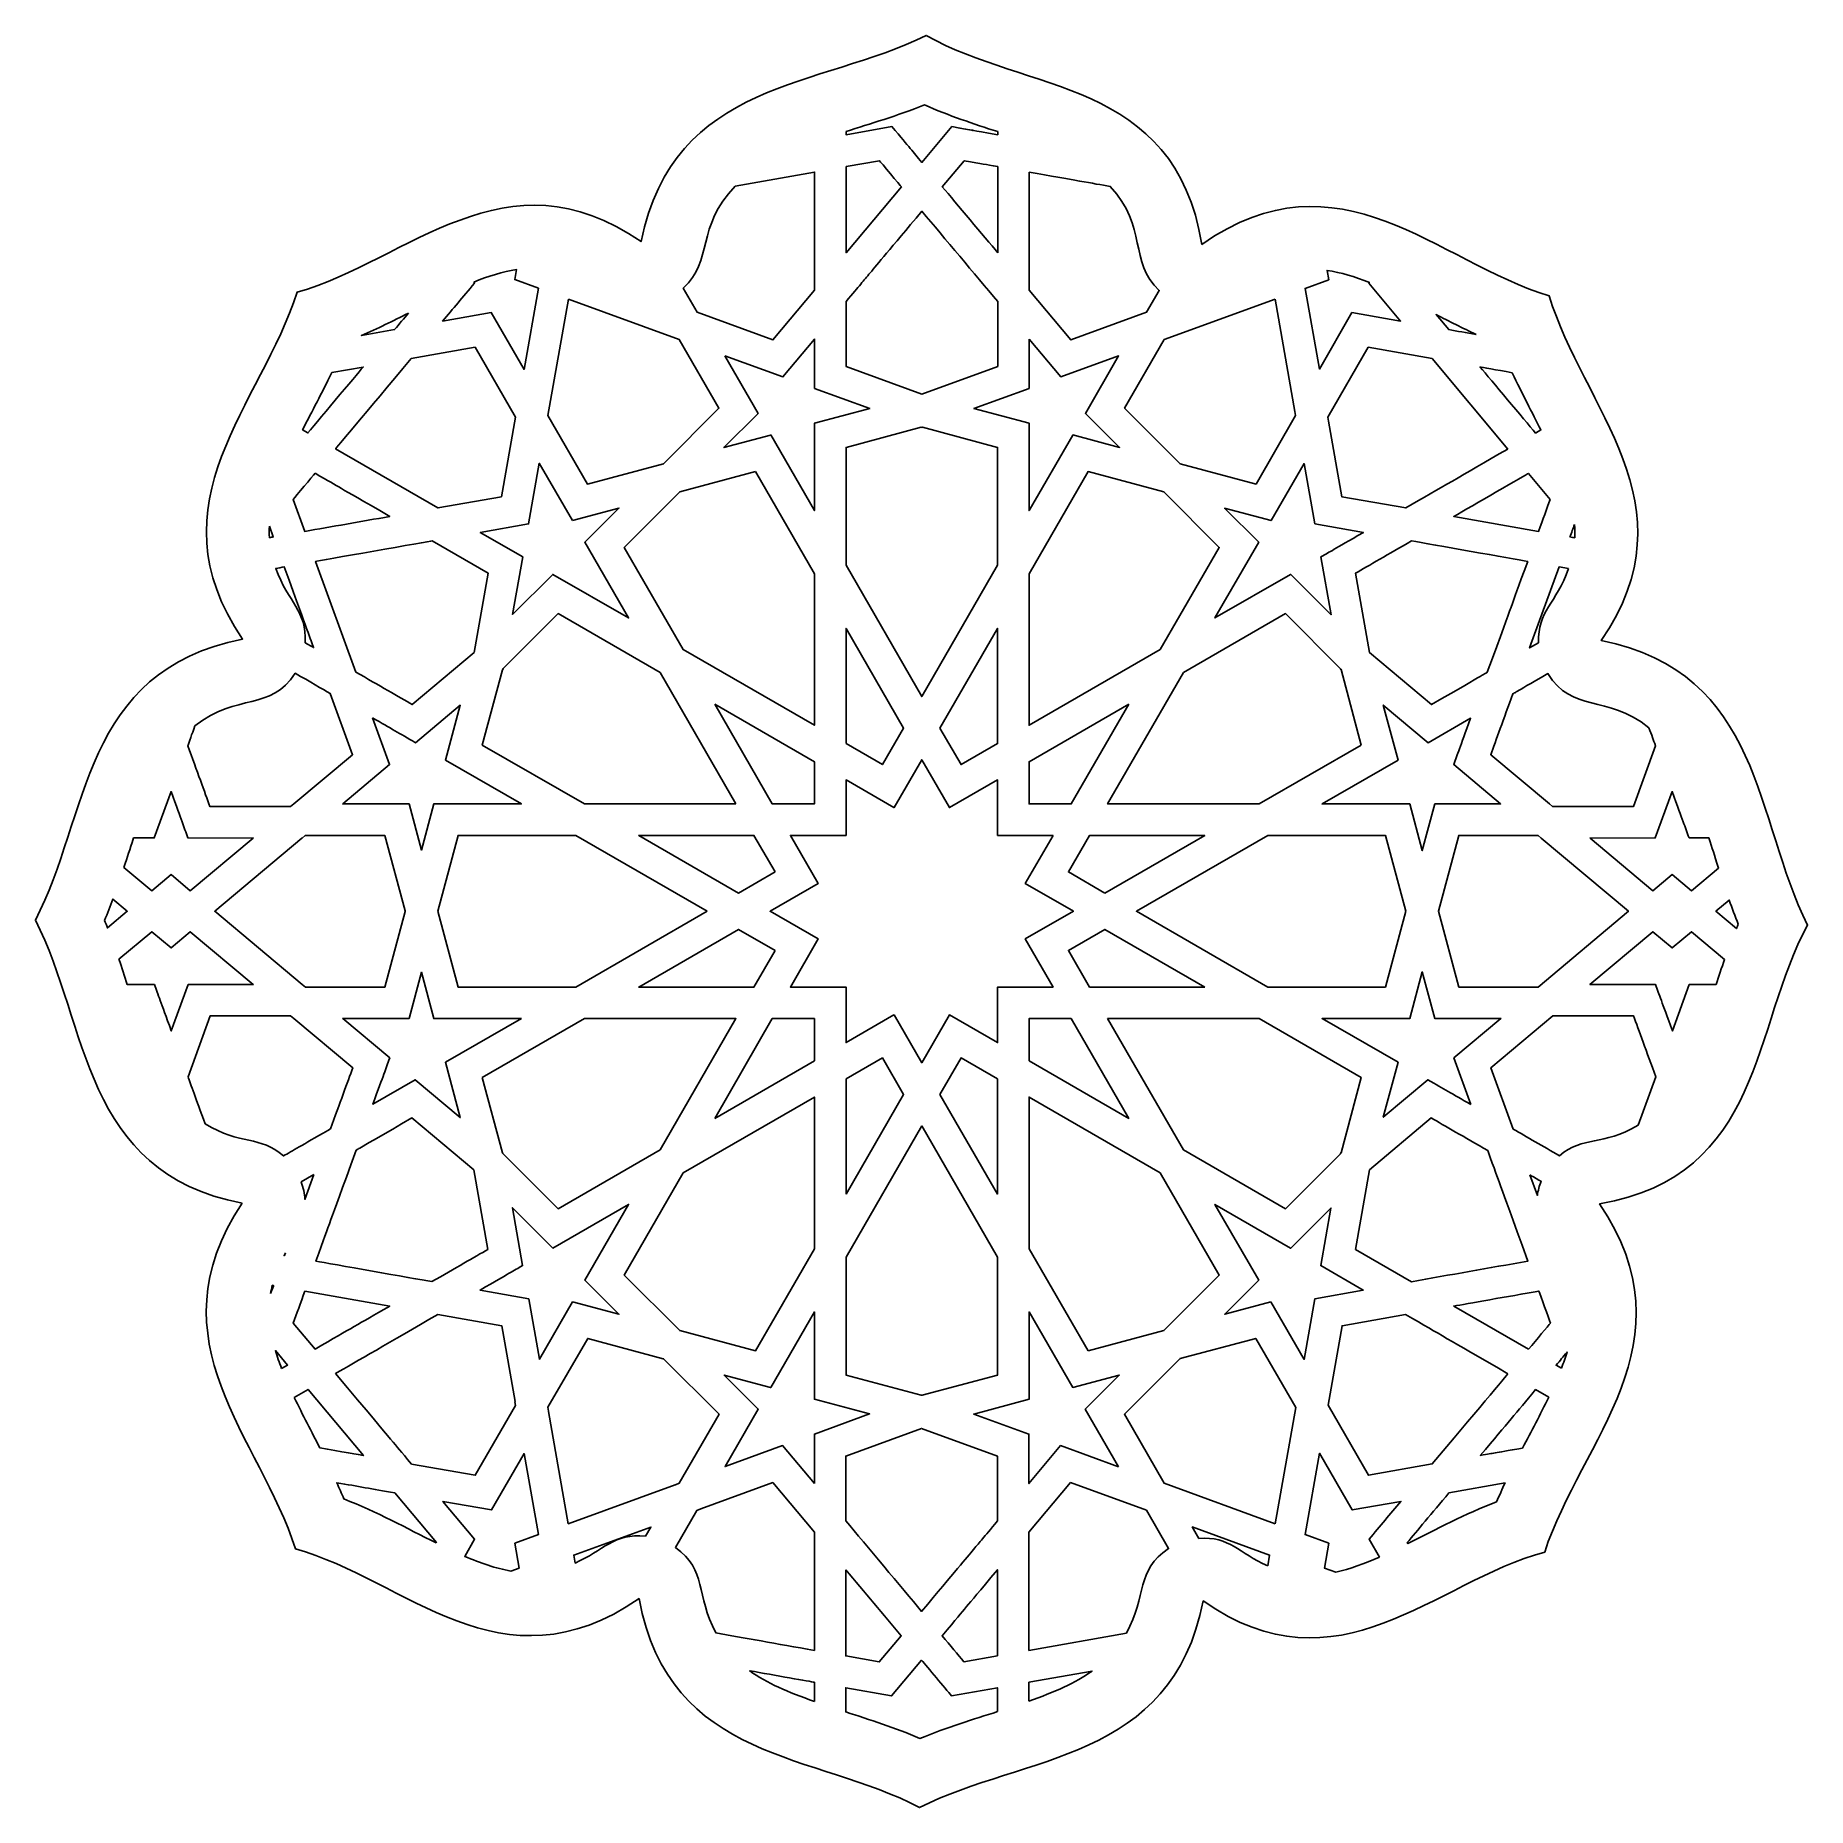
# Model space of a CAD drawing. Header units: millimetres. Extents: x -48.5 to 48.6, y -48.5 to 48.6.
import ezdxf

# ---------------------------------------------------------------- set-up
doc = ezdxf.new("R2010")
doc.units = ezdxf.units.MM
doc.header["$MEASUREMENT"] = 0
doc.layers.add('layer 1', color=7, linetype='Continuous')

msp = doc.modelspace()

# ---------------------------------------------------------------- linework, layer by layer
at = {"layer": 'layer 1', "color": 250}
for points, knots in [([(-37.1748, -15.3886), (-42.2311, -22.9622), (-36.1678, -28.2674), (-34.2634, -34.3274), (-34.2634, -34.3274), (-28.2264, -36.0066), (-22.9984, -42.2642), (-15.4246, -37.0604), (-15.4246, -37.0604), (-13.7728, -46.0696), (-5.6762, -45.5094), (-0.0653, -48.507), (-0.0653, -48.507), (5.6959, -45.5945), (13.7559, -46.028), (15.4922, -37.1849), (15.4922, -37.1849), (22.8872, -42.3827), (28.1555, -36.1448), (34.205, -34.5059), (34.205, -34.5059), (36.2038, -28.3803), (42.3764, -23.0328), (37.211, -15.4284), (37.211, -15.4284), (46.1962, -13.8966), (45.5598, -5.7284), (48.6107, -0.1485), (48.6107, -0.1485), (45.7045, 5.6127), (46.1705, 13.6885), (37.3041, 15.4344), (37.3041, 15.4344), (42.4353, 22.9087), (36.2754, 28.2317), (34.4551, 34.3221), (34.4551, 34.3221), (28.303, 36.2031), (22.9524, 42.4272), (15.4171, 37.1461), (15.4171, 37.1461), (13.9333, 46.2601), (5.7425, 45.4745), (0.3115, 48.5973), (0.3115, 48.5973), (-5.4702, 45.7211), (-13.5343, 46.1768), (-15.3161, 37.2981), (-15.3161, 37.2981), (-22.7303, 42.4198), (-28.0677, 36.2648), (-34.1705, 34.5228), (-34.1705, 34.5228), (-36.1109, 28.376), (-42.2605, 23.0075), (-37.1592, 15.5159), (-37.1592, 15.5159), (-46.0082, 13.7816), (-45.5581, 5.7651), (-48.507, 0.1228), (-48.507, 0.1228), (-45.5724, -5.6314), (-45.9974, -13.6899), (-37.1748, -15.3886)], [0, 0, 0, 0, 0.0588235, 0.0588235, 0.0588235, 0.0588235, 0.1176471, 0.1176471, 0.1176471, 0.1176471, 0.1764706, 0.1764706, 0.1764706, 0.1764706, 0.2352941, 0.2352941, 0.2352941, 0.2352941, 0.2941176, 0.2941176, 0.2941176, 0.2941176, 0.3529412, 0.3529412, 0.3529412, 0.3529412, 0.4117647, 0.4117647, 0.4117647, 0.4117647, 0.4705882, 0.4705882, 0.4705882, 0.4705882, 0.5294118, 0.5294118, 0.5294118, 0.5294118, 0.5882353, 0.5882353, 0.5882353, 0.5882353, 0.6470588, 0.6470588, 0.6470588, 0.6470588, 0.7058824, 0.7058824, 0.7058824, 0.7058824, 0.7647059, 0.7647059, 0.7647059, 0.7647059, 0.8235294, 0.8235294, 0.8235294, 0.8235294, 0.8823529, 0.8823529, 0.8823529, 0.8823529, 1, 1, 1, 1]), ([(-4.0848, 43.3349), (-2.7683, 43.7526), (-1.2633, 44.1992), (0.2187, 44.7932), (0.2187, 44.7932), (1.5448, 44.1992), (2.9023, 43.7557), (4.2305, 43.326), (4.2305, 43.326), (4.2305, 43.326), (4.2305, 43.1564), (4.2305, 43.1564), (4.2305, 43.1564), (1.1441, 43.7028), (4.4122, 43.1239), (1.7159, 43.6016), (1.7159, 43.6016), (1.7159, 43.6016), (0.0716, 41.6436), (0.0716, 41.6436), (0.0716, 41.6436), (-0.4392, 42.2529), (-0.5644, 42.4021), (-1.5695, 43.6009), (-1.5695, 43.6009), (-1.5695, 43.6009), (-4.0848, 43.1574), (-4.0848, 43.1574), (-4.0848, 43.1574), (-4.0848, 43.1789), (-4.0848, 43.2438), (-4.0848, 43.3349)], [0, 0, 0, 0, 0.1111111, 0.1111111, 0.1111111, 0.1111111, 0.2222222, 0.2222222, 0.2222222, 0.2222222, 0.3333333, 0.3333333, 0.3333333, 0.3333333, 0.4444444, 0.4444444, 0.4444444, 0.4444444, 0.5555556, 0.5555556, 0.5555556, 0.5555556, 0.6666667, 0.6666667, 0.6666667, 0.6666667, 0.7777778, 0.7777778, 0.7777778, 0.7777778, 1, 1, 1, 1]), ([(-10.1628, 40.3387), (-10.1628, 40.3387), (-5.8046, 41.1078), (-5.8046, 41.1078), (-5.8046, 41.1078), (-5.8046, 41.1078), (-5.8046, 34.6378), (-5.8046, 34.6378), (-5.8046, 34.6378), (-5.8046, 34.6378), (-8.0885, 31.9162), (-8.0885, 31.9162), (-8.0885, 31.9162), (-8.0885, 31.9162), (-12.2481, 33.4285), (-12.2481, 33.4285), (-12.2481, 33.4285), (-12.2481, 33.4285), (-13.0094, 34.7486), (-13.0094, 34.7486), (-13.0094, 34.7486), (-11.3344, 36.2641), (-12.3335, 38.0859), (-10.1628, 40.3387)], [0, 0, 0, 0, 0.1428571, 0.1428571, 0.1428571, 0.1428571, 0.2857143, 0.2857143, 0.2857143, 0.2857143, 0.4285714, 0.4285714, 0.4285714, 0.4285714, 0.5714286, 0.5714286, 0.5714286, 0.5714286, 0.7142857, 0.7142857, 0.7142857, 0.7142857, 1, 1, 1, 1]), ([(-4.0848, 41.4112), (-4.0848, 41.4112), (-2.2493, 41.7347), (-2.2493, 41.7347), (-2.2493, 41.7347), (-2.2098, 41.6881), (-1.0926, 40.355), (-1.0516, 40.3063), (-1.0516, 40.3063), (-1.0516, 40.3063), (-1.0527, 40.3052), (-1.0527, 40.3052), (-1.0527, 40.3052), (-1.0527, 40.3052), (-1.0523, 40.3049), (-1.0523, 40.3049), (-1.0523, 40.3049), (-1.0523, 40.3049), (-4.0848, 36.6882), (-4.0848, 36.6882), (-4.0848, 36.6882), (-4.0848, 36.6882), (-4.0848, 41.4112), (-4.0848, 41.4112)], [0, 0, 0, 0, 0.1428571, 0.1428571, 0.1428571, 0.1428571, 0.2857143, 0.2857143, 0.2857143, 0.2857143, 0.4285714, 0.4285714, 0.4285714, 0.4285714, 0.5714286, 0.5714286, 0.5714286, 0.5714286, 0.7142857, 0.7142857, 0.7142857, 0.7142857, 1, 1, 1, 1]), ([(4.2305, 36.6868), (3.4816, 37.5796), (1.9484, 39.4074), (1.1934, 40.3056), (1.1934, 40.3056), (1.1934, 40.3056), (2.3939, 41.7347), (2.3939, 41.7347), (2.3939, 41.7347), (3.4512, 41.5473), (3.4981, 41.5396), (4.2305, 41.4098), (4.2305, 41.4098), (4.2305, 40.8189), (4.2305, 37.278), (4.2305, 36.6868)], [0, 0, 0, 0, 0.2, 0.2, 0.2, 0.2, 0.4, 0.4, 0.4, 0.4, 0.6, 0.6, 0.6, 0.6, 1, 1, 1, 1]), ([(5.9503, 41.1057), (8.3661, 40.6799), (9.4206, 40.4939), (10.3992, 40.3211), (10.3992, 40.3211), (12.4665, 38.1049), (11.3845, 36.1957), (13.081, 34.6237), (13.081, 34.6237), (13.081, 34.6237), (12.3917, 33.4285), (12.3917, 33.4285), (12.3917, 33.4285), (12.3917, 33.4285), (8.2321, 31.9162), (8.2321, 31.9162), (8.2321, 31.9162), (8.2321, 31.9162), (5.9503, 34.6357), (5.9503, 34.6357), (5.9503, 34.6357), (5.9503, 35.4457), (5.9503, 40.2957), (5.9503, 41.1057)], [0, 0, 0, 0, 0.1428571, 0.1428571, 0.1428571, 0.1428571, 0.2857143, 0.2857143, 0.2857143, 0.2857143, 0.4285714, 0.4285714, 0.4285714, 0.4285714, 0.5714286, 0.5714286, 0.5714286, 0.5714286, 0.7142857, 0.7142857, 0.7142857, 0.7142857, 1, 1, 1, 1]), ([(-4.0848, 34.012), (-2.5354, 35.8595), (-3.4791, 34.7345), (0.0713, 38.9678), (0.0713, 38.9678), (1.3226, 37.478), (2.9665, 35.5177), (4.2305, 34.0099), (4.2305, 34.0099), (4.2305, 34.0099), (4.2305, 30.4592), (4.2305, 30.4592), (4.2305, 30.4592), (4.2305, 30.4592), (0.0727, 28.9454), (0.0727, 28.9454), (0.0727, 28.9454), (0.0727, 28.9454), (-4.0848, 30.4592), (-4.0848, 30.4592), (-4.0848, 30.4592), (-4.0848, 30.7703), (-4.0848, 33.3601), (-4.0848, 34.012)], [0, 0, 0, 0, 0.1428571, 0.1428571, 0.1428571, 0.1428571, 0.2857143, 0.2857143, 0.2857143, 0.2857143, 0.4285714, 0.4285714, 0.4285714, 0.4285714, 0.5714286, 0.5714286, 0.5714286, 0.5714286, 0.7142857, 0.7142857, 0.7142857, 0.7142857, 1, 1, 1, 1]), ([(-24.4907, 35.0823), (-23.6889, 35.4051), (-22.9058, 35.6517), (-22.1423, 35.7713), (-22.1423, 35.7713), (-22.1423, 35.7713), (-22.2406, 35.2153), (-22.2406, 35.2153), (-22.2406, 35.2153), (-22.2406, 35.2153), (-20.9426, 34.743), (-20.9426, 34.743), (-20.9426, 34.743), (-20.9426, 34.743), (-21.7267, 30.2994), (-21.7267, 30.2994), (-21.7267, 30.2994), (-21.7267, 30.2994), (-23.5256, 33.4119), (-23.5256, 33.4119), (-23.5256, 33.4119), (-23.5256, 33.4119), (-26.1917, 32.9417), (-26.1917, 32.9417), (-26.1917, 32.9417), (-25.6188, 33.6247), (-25.091, 34.2537), (-24.4518, 35.0153), (-24.4518, 35.0153), (-24.4518, 35.0153), (-24.4907, 35.0823), (-24.4907, 35.0823)], [0, 0, 0, 0, 0.1111111, 0.1111111, 0.1111111, 0.1111111, 0.2222222, 0.2222222, 0.2222222, 0.2222222, 0.3333333, 0.3333333, 0.3333333, 0.3333333, 0.4444444, 0.4444444, 0.4444444, 0.4444444, 0.5555556, 0.5555556, 0.5555556, 0.5555556, 0.6666667, 0.6666667, 0.6666667, 0.6666667, 0.7777778, 0.7777778, 0.7777778, 0.7777778, 1, 1, 1, 1]), ([(22.3718, 35.2122), (22.3718, 35.2122), (22.2825, 35.7187), (22.2825, 35.7187), (22.2825, 35.7187), (23.0364, 35.6111), (23.8086, 35.3766), (24.5985, 35.0622), (24.5985, 35.0622), (24.5985, 35.0622), (24.5713, 35.0153), (24.5713, 35.0153), (24.5713, 35.0153), (24.5713, 35.0153), (26.3077, 32.9459), (26.3077, 32.9459), (26.3077, 32.9459), (26.3077, 32.9459), (26.3077, 32.9459), (26.3077, 32.9459), (26.3077, 32.9459), (26.3077, 32.9459), (26.3102, 32.9427), (26.3102, 32.9427), (26.3102, 32.9427), (26.3102, 32.9427), (23.6446, 33.4116), (23.6446, 33.4116), (23.6446, 33.4116), (23.6446, 33.4116), (21.8549, 30.3142), (21.8549, 30.3142), (21.8549, 30.3142), (21.8549, 30.3142), (21.0739, 34.7398), (21.0739, 34.7398), (21.0739, 34.7398), (21.0739, 34.7398), (22.3718, 35.2122), (22.3718, 35.2122)], [0, 0, 0, 0, 0.0909091, 0.0909091, 0.0909091, 0.0909091, 0.1818182, 0.1818182, 0.1818182, 0.1818182, 0.2727273, 0.2727273, 0.2727273, 0.2727273, 0.3636364, 0.3636364, 0.3636364, 0.3636364, 0.4545455, 0.4545455, 0.4545455, 0.4545455, 0.5454545, 0.5454545, 0.5454545, 0.5454545, 0.6363636, 0.6363636, 0.6363636, 0.6363636, 0.7272727, 0.7272727, 0.7272727, 0.7272727, 0.8181818, 0.8181818, 0.8181818, 0.8181818, 1, 1, 1, 1]), ([(-19.3016, 34.1461), (-19.3016, 34.1461), (-13.2239, 31.9349), (-13.2239, 31.9349), (-13.2239, 31.9349), (-13.2239, 31.9349), (-11.0522, 28.1732), (-11.0522, 28.1732), (-11.0522, 28.1732), (-11.0522, 28.1732), (-14.0962, 25.1305), (-14.0962, 25.1305), (-14.0962, 25.1305), (-14.0962, 25.1305), (-18.2536, 24.0153), (-18.2536, 24.0153), (-18.2536, 24.0153), (-18.2536, 24.0153), (-20.4251, 27.7774), (-20.4251, 27.7774), (-20.4251, 27.7774), (-20.4251, 27.7774), (-19.3016, 34.1461), (-19.3016, 34.1461)], [0, 0, 0, 0, 0.1428571, 0.1428571, 0.1428571, 0.1428571, 0.2857143, 0.2857143, 0.2857143, 0.2857143, 0.4285714, 0.4285714, 0.4285714, 0.4285714, 0.5714286, 0.5714286, 0.5714286, 0.5714286, 0.7142857, 0.7142857, 0.7142857, 0.7142857, 1, 1, 1, 1]), ([(19.4328, 34.1429), (19.4328, 34.1429), (20.5168, 27.9989), (20.5168, 27.9989), (20.5168, 27.9989), (20.5168, 27.9989), (20.5151, 27.9954), (20.5151, 27.9954), (20.5151, 27.9954), (20.5151, 27.9954), (20.5546, 27.7707), (20.5546, 27.7707), (20.5546, 27.7707), (20.5546, 27.7707), (18.385, 24.0125), (18.385, 24.0125), (18.385, 24.0125), (18.385, 24.0125), (14.2286, 25.1269), (14.2286, 25.1269), (14.2286, 25.1269), (14.2286, 25.1269), (14.2282, 25.1273), (14.2282, 25.1273), (14.2282, 25.1273), (14.2282, 25.1273), (14.2272, 25.1273), (14.2272, 25.1273), (14.2272, 25.1273), (14.2272, 25.1273), (11.1838, 28.17), (11.1838, 28.17), (11.1838, 28.17), (11.1838, 28.17), (13.3551, 31.9317), (13.3551, 31.9317), (13.3551, 31.9317), (13.3551, 31.9317), (19.4328, 34.1429), (19.4328, 34.1429)], [0, 0, 0, 0, 0.0909091, 0.0909091, 0.0909091, 0.0909091, 0.1818182, 0.1818182, 0.1818182, 0.1818182, 0.2727273, 0.2727273, 0.2727273, 0.2727273, 0.3636364, 0.3636364, 0.3636364, 0.3636364, 0.4545455, 0.4545455, 0.4545455, 0.4545455, 0.5454545, 0.5454545, 0.5454545, 0.5454545, 0.6363636, 0.6363636, 0.6363636, 0.6363636, 0.7272727, 0.7272727, 0.7272727, 0.7272727, 0.8181818, 0.8181818, 0.8181818, 0.8181818, 1, 1, 1, 1]), ([(-28.0695, 33.3788), (-28.3095, 33.0923), (-28.5615, 32.7917), (-28.8251, 32.4771), (-28.8251, 32.4771), (-28.8251, 32.4771), (-30.6419, 32.1564), (-30.6419, 32.1564), (-30.6419, 32.1564), (-29.7589, 32.5381), (-28.9063, 32.9568), (-28.0695, 33.3788)], [0, 0, 0, 0, 0.25, 0.25, 0.25, 0.25, 0.5, 0.5, 0.5, 0.5, 1, 1, 1, 1]), ([(30.4514, 32.2125), (29.9159, 32.307), (29.4111, 32.3963), (28.9444, 32.4788), (28.9444, 32.4788), (28.9444, 32.4788), (28.2536, 33.3022), (28.2536, 33.3022), (28.2536, 33.3022), (28.9715, 32.9314), (29.7018, 32.5617), (30.4514, 32.2125)], [0, 0, 0, 0, 0.25, 0.25, 0.25, 0.25, 0.5, 0.5, 0.5, 0.5, 1, 1, 1, 1]), ([(-24.4124, 31.5094), (-24.4124, 31.5094), (-22.198, 27.6775), (-22.198, 27.6775), (-22.198, 27.6775), (-22.198, 27.6775), (-22.9676, 23.3204), (-22.9676, 23.3204), (-22.9676, 23.3204), (-22.9676, 23.3204), (-26.4499, 22.7055), (-26.4499, 22.7055), (-26.4499, 22.7055), (-26.4499, 22.7055), (-32.0625, 25.9468), (-32.0625, 25.9468), (-32.0625, 25.9468), (-32.0625, 25.9468), (-30.4199, 27.9033), (-27.9096, 30.892), (-27.9096, 30.892), (-27.9096, 30.892), (-24.4124, 31.5094), (-24.4124, 31.5094)], [0, 0, 0, 0, 0.1428571, 0.1428571, 0.1428571, 0.1428571, 0.2857143, 0.2857143, 0.2857143, 0.2857143, 0.4285714, 0.4285714, 0.4285714, 0.4285714, 0.5714286, 0.5714286, 0.5714286, 0.5714286, 0.7142857, 0.7142857, 0.7142857, 0.7142857, 1, 1, 1, 1]), ([(-10.7241, 31.0444), (-10.7241, 31.0444), (-7.5452, 29.8884), (-7.5452, 29.8884), (-7.5452, 29.8884), (-7.5452, 29.8884), (-5.8046, 31.9624), (-5.8046, 31.9624), (-5.8046, 31.9624), (-5.8046, 31.6237), (-5.8046, 29.5945), (-5.8046, 29.2555), (-5.8046, 29.2555), (-5.8046, 29.2555), (-2.7887, 28.1573), (-2.7887, 28.1573), (-2.7887, 28.1573), (-2.7887, 28.1573), (-5.8177, 27.3459), (-5.8177, 27.3459), (-5.8177, 27.3459), (-5.8177, 27.3459), (-5.8177, 22.5651), (-5.8177, 22.5651), (-5.8177, 22.5651), (-5.8177, 22.5651), (-8.207, 26.7035), (-8.207, 26.7035), (-8.207, 26.7035), (-8.207, 26.7035), (-8.2077, 26.7035), (-8.2077, 26.7035), (-8.2077, 26.7035), (-8.2077, 26.7035), (-8.2077, 26.7035), (-8.2077, 26.7035), (-8.2077, 26.7035), (-8.2077, 26.7035), (-8.218, 26.701), (-8.218, 26.701), (-8.218, 26.701), (-8.218, 26.701), (-8.2194, 26.7032), (-8.2194, 26.7032), (-8.2194, 26.7032), (-8.2194, 26.7032), (-10.7767, 26.0174), (-10.7767, 26.0174), (-10.7767, 26.0174), (-10.7767, 26.0174), (-8.9031, 27.8903), (-8.9031, 27.8903), (-8.9031, 27.8903), (-8.9031, 27.8903), (-10.7241, 31.0444), (-10.7241, 31.0444)], [0, 0, 0, 0, 0.0666667, 0.0666667, 0.0666667, 0.0666667, 0.1333333, 0.1333333, 0.1333333, 0.1333333, 0.2, 0.2, 0.2, 0.2, 0.2666667, 0.2666667, 0.2666667, 0.2666667, 0.3333333, 0.3333333, 0.3333333, 0.3333333, 0.4, 0.4, 0.4, 0.4, 0.4666667, 0.4666667, 0.4666667, 0.4666667, 0.5333333, 0.5333333, 0.5333333, 0.5333333, 0.6, 0.6, 0.6, 0.6, 0.6666667, 0.6666667, 0.6666667, 0.6666667, 0.7333333, 0.7333333, 0.7333333, 0.7333333, 0.8, 0.8, 0.8, 0.8, 0.8666667, 0.8666667, 0.8666667, 0.8666667, 1, 1, 1, 1]), ([(5.9503, 31.9603), (5.9503, 31.9603), (7.6884, 29.8884), (7.6884, 29.8884), (7.6884, 29.8884), (7.6884, 29.8884), (10.8546, 31.0399), (10.8546, 31.0399), (10.8546, 31.0399), (10.8546, 31.0399), (9.0343, 27.8871), (9.0343, 27.8871), (9.0343, 27.8871), (9.0343, 27.8871), (10.9029, 26.0191), (10.9029, 26.0191), (10.9029, 26.0191), (10.9029, 26.0191), (8.351, 26.7035), (8.351, 26.7035), (8.351, 26.7035), (8.351, 26.7035), (8.3506, 26.7035), (8.3506, 26.7035), (8.3506, 26.7035), (8.3506, 26.7035), (8.3502, 26.7035), (8.3502, 26.7035), (8.3502, 26.7035), (8.3502, 26.7035), (8.3485, 26.7003), (8.3485, 26.7003), (8.3485, 26.7003), (8.3485, 26.7003), (8.3386, 26.7032), (8.3386, 26.7032), (8.3386, 26.7032), (8.3386, 26.7032), (5.9492, 22.5647), (5.9492, 22.5647), (5.9492, 22.5647), (5.9492, 22.5647), (5.9492, 27.3466), (5.9492, 27.3466), (5.9492, 27.3466), (5.9492, 27.3466), (2.9288, 28.1552), (2.9288, 28.1552), (2.9288, 28.1552), (2.9288, 28.1552), (5.9503, 29.2555), (5.9503, 29.2555), (5.9503, 29.2555), (5.9503, 29.5921), (5.9503, 31.6209), (5.9503, 31.9603)], [0, 0, 0, 0, 0.0666667, 0.0666667, 0.0666667, 0.0666667, 0.1333333, 0.1333333, 0.1333333, 0.1333333, 0.2, 0.2, 0.2, 0.2, 0.2666667, 0.2666667, 0.2666667, 0.2666667, 0.3333333, 0.3333333, 0.3333333, 0.3333333, 0.4, 0.4, 0.4, 0.4, 0.4666667, 0.4666667, 0.4666667, 0.4666667, 0.5333333, 0.5333333, 0.5333333, 0.5333333, 0.6, 0.6, 0.6, 0.6, 0.6666667, 0.6666667, 0.6666667, 0.6666667, 0.7333333, 0.7333333, 0.7333333, 0.7333333, 0.8, 0.8, 0.8, 0.8, 0.8666667, 0.8666667, 0.8666667, 0.8666667, 1, 1, 1, 1]), ([(32.1889, 25.9362), (29.5691, 24.4246), (28.5658, 23.8464), (26.5882, 22.7034), (26.5882, 22.7034), (26.5882, 22.7034), (23.0868, 23.3204), (23.0868, 23.3204), (23.0868, 23.3204), (23.0868, 23.3204), (22.3573, 27.4532), (22.3573, 27.4532), (22.3573, 27.4532), (22.3573, 27.4532), (22.3591, 27.4563), (22.3591, 27.4563), (22.3591, 27.4563), (22.3591, 27.4563), (22.3195, 27.6811), (22.3195, 27.6811), (22.3195, 27.6811), (22.3195, 27.6811), (24.5318, 31.5094), (24.5318, 31.5094), (24.5318, 31.5094), (24.5318, 31.5094), (28.0292, 30.8938), (28.0292, 30.8938), (28.0292, 30.8938), (28.0292, 30.8938), (32.1889, 25.9362), (32.1889, 25.9362)], [0, 0, 0, 0, 0.1111111, 0.1111111, 0.1111111, 0.1111111, 0.2222222, 0.2222222, 0.2222222, 0.2222222, 0.3333333, 0.3333333, 0.3333333, 0.3333333, 0.4444444, 0.4444444, 0.4444444, 0.4444444, 0.5555556, 0.5555556, 0.5555556, 0.5555556, 0.6666667, 0.6666667, 0.6666667, 0.6666667, 0.7777778, 0.7777778, 0.7777778, 0.7777778, 1, 1, 1, 1]), ([(-32.2677, 30.1233), (-32.2677, 30.1233), (-30.5462, 30.4271), (-30.5462, 30.4271), (-30.5462, 30.4271), (-30.5504, 30.4221), (-32.9208, 27.5989), (-33.5749, 26.8199), (-33.5749, 26.8199), (-33.5749, 26.8199), (-33.5767, 26.8213), (-33.5767, 26.8213), (-33.5767, 26.8213), (-33.5767, 26.8213), (-33.5767, 26.8213), (-33.5767, 26.8213), (-33.5767, 26.8213), (-33.5767, 26.8213), (-33.8636, 26.9868), (-33.8636, 26.9868), (-33.8636, 26.9868), (-33.323, 28.055), (-32.8315, 28.9595), (-32.2677, 30.1233)], [0, 0, 0, 0, 0.1428571, 0.1428571, 0.1428571, 0.1428571, 0.2857143, 0.2857143, 0.2857143, 0.2857143, 0.4285714, 0.4285714, 0.4285714, 0.4285714, 0.5714286, 0.5714286, 0.5714286, 0.5714286, 0.7142857, 0.7142857, 0.7142857, 0.7142857, 1, 1, 1, 1]), ([(32.4252, 30.118), (32.977, 28.9433), (33.516, 27.9298), (33.9947, 26.9794), (33.9947, 26.9794), (33.9947, 26.9794), (33.7012, 26.8097), (33.7012, 26.8097), (33.7012, 26.8097), (33.0662, 27.5664), (31.2554, 29.7247), (30.6649, 30.4285), (30.6649, 30.4285), (30.7587, 30.4119), (31.5334, 30.2754), (32.4252, 30.118)], [0, 0, 0, 0, 0.2, 0.2, 0.2, 0.2, 0.4, 0.4, 0.4, 0.4, 0.6, 0.6, 0.6, 0.6, 1, 1, 1, 1]), ([(4.2171, 19.5643), (4.2171, 19.5643), (0.066, 12.3733), (0.066, 12.3733), (0.066, 12.3733), (0.066, 12.3733), (-4.0855, 19.5647), (-4.0855, 19.5647), (-4.0855, 19.5647), (-4.0855, 19.5647), (-4.0855, 26.0269), (-4.0855, 26.0269), (-4.0855, 26.0269), (-4.0855, 26.0269), (0.0328, 27.1297), (0.0328, 27.1297), (0.0328, 27.1297), (0.0328, 27.1297), (0.0727, 27.1152), (0.0727, 27.1152), (0.0727, 27.1152), (0.0727, 27.1152), (0.1062, 27.1272), (0.1062, 27.1272), (0.1062, 27.1272), (0.1062, 27.1272), (4.2171, 26.0262), (4.2171, 26.0262), (4.2171, 26.0262), (4.2171, 26.0262), (4.2171, 19.5643), (4.2171, 19.5643)], [0, 0, 0, 0, 0.1111111, 0.1111111, 0.1111111, 0.1111111, 0.2222222, 0.2222222, 0.2222222, 0.2222222, 0.3333333, 0.3333333, 0.3333333, 0.3333333, 0.4444444, 0.4444444, 0.4444444, 0.4444444, 0.5555556, 0.5555556, 0.5555556, 0.5555556, 0.6666667, 0.6666667, 0.6666667, 0.6666667, 0.7777778, 0.7777778, 0.7777778, 0.7777778, 1, 1, 1, 1]), ([(-33.1845, 24.6087), (-31.6141, 23.7017), (-32.2542, 24.0714), (-29.0853, 22.2412), (-29.0853, 22.2412), (-30.6571, 21.9643), (-32.2896, 21.6768), (-33.752, 21.4182), (-33.752, 21.4182), (-33.752, 21.4182), (-34.3892, 23.1711), (-34.3892, 23.1711), (-34.3892, 23.1711), (-34.2397, 23.3489), (-33.325, 24.4404), (-33.1845, 24.6087)], [0, 0, 0, 0, 0.2, 0.2, 0.2, 0.2, 0.4, 0.4, 0.4, 0.4, 0.6, 0.6, 0.6, 0.6, 1, 1, 1, 1]), ([(-19.0831, 22.0126), (-19.0831, 22.0126), (-16.5266, 22.6984), (-16.5266, 22.6984), (-16.5266, 22.6984), (-16.5266, 22.6984), (-18.4001, 20.8259), (-18.4001, 20.8259), (-18.4001, 20.8259), (-18.4001, 20.8259), (-16.0051, 16.6769), (-16.0051, 16.6769), (-16.0051, 16.6769), (-16.0051, 16.6769), (-20.1462, 19.0676), (-20.1462, 19.0676), (-20.1462, 19.0676), (-20.1462, 19.0676), (-20.1465, 19.0676), (-20.1465, 19.0676), (-20.1465, 19.0676), (-20.1465, 19.0676), (-20.1469, 19.0676), (-20.1469, 19.0676), (-20.1469, 19.0676), (-20.1469, 19.0676), (-20.1516, 19.063), (-20.1516, 19.063), (-20.1516, 19.063), (-20.1516, 19.063), (-20.1588, 19.0669), (-20.1588, 19.0669), (-20.1588, 19.0669), (-20.1588, 19.0669), (-22.3537, 16.8709), (-22.3537, 16.8709), (-22.3537, 16.8709), (-22.3537, 16.8709), (-21.7986, 20.0208), (-21.7986, 20.0208), (-21.7986, 20.0208), (-21.7986, 20.0208), (-24.1326, 21.3681), (-24.1326, 21.3681), (-24.1326, 21.3681), (-24.1326, 21.3681), (-21.4834, 21.8352), (-21.4834, 21.8352), (-21.4834, 21.8352), (-21.4834, 21.8352), (-20.8971, 25.1548), (-20.8971, 25.1548), (-20.8971, 25.1548), (-20.8971, 25.1548), (-19.0831, 22.0126), (-19.0831, 22.0126)], [0, 0, 0, 0, 0.0666667, 0.0666667, 0.0666667, 0.0666667, 0.1333333, 0.1333333, 0.1333333, 0.1333333, 0.2, 0.2, 0.2, 0.2, 0.2666667, 0.2666667, 0.2666667, 0.2666667, 0.3333333, 0.3333333, 0.3333333, 0.3333333, 0.4, 0.4, 0.4, 0.4, 0.4666667, 0.4666667, 0.4666667, 0.4666667, 0.5333333, 0.5333333, 0.5333333, 0.5333333, 0.6, 0.6, 0.6, 0.6, 0.6666667, 0.6666667, 0.6666667, 0.6666667, 0.7333333, 0.7333333, 0.7333333, 0.7333333, 0.8, 0.8, 0.8, 0.8, 0.8666667, 0.8666667, 0.8666667, 0.8666667, 1, 1, 1, 1]), ([(-9.0473, 24.6976), (-9.0473, 24.6976), (-5.8177, 19.1033), (-5.8177, 19.1033), (-5.8177, 19.1033), (-5.8177, 19.1033), (-5.8177, 10.7957), (-5.8177, 10.7957), (-5.8177, 10.7957), (-5.8177, 10.7957), (-13.0076, 14.9465), (-13.0076, 14.9465), (-13.0076, 14.9465), (-13.0076, 14.9465), (-16.2385, 20.5426), (-16.2385, 20.5426), (-16.2385, 20.5426), (-16.2385, 20.5426), (-13.1942, 23.5853), (-13.1942, 23.5853), (-13.1942, 23.5853), (-13.1942, 23.5853), (-9.0473, 24.6976), (-9.0473, 24.6976)], [0, 0, 0, 0, 0.1428571, 0.1428571, 0.1428571, 0.1428571, 0.2857143, 0.2857143, 0.2857143, 0.2857143, 0.4285714, 0.4285714, 0.4285714, 0.4285714, 0.5714286, 0.5714286, 0.5714286, 0.5714286, 0.7142857, 0.7142857, 0.7142857, 0.7142857, 1, 1, 1, 1]), ([(13.1392, 14.9461), (13.1392, 14.9461), (5.9492, 10.7953), (5.9492, 10.7953), (5.9492, 10.7953), (5.9492, 10.7953), (5.9492, 19.1036), (5.9492, 19.1036), (5.9492, 19.1036), (5.9492, 19.1036), (9.1786, 24.6973), (9.1786, 24.6973), (9.1786, 24.6973), (9.1786, 24.6973), (13.3255, 23.585), (13.3255, 23.585), (13.3255, 23.585), (13.3255, 23.585), (16.3699, 20.5422), (16.3699, 20.5422), (16.3699, 20.5422), (16.3699, 20.5422), (13.1392, 14.9461), (13.1392, 14.9461)], [0, 0, 0, 0, 0.1428571, 0.1428571, 0.1428571, 0.1428571, 0.2857143, 0.2857143, 0.2857143, 0.2857143, 0.4285714, 0.4285714, 0.4285714, 0.4285714, 0.5714286, 0.5714286, 0.5714286, 0.5714286, 0.7142857, 0.7142857, 0.7142857, 0.7142857, 1, 1, 1, 1]), ([(21.6027, 21.8355), (21.6027, 21.8355), (24.2704, 21.3656), (24.2704, 21.3656), (24.2704, 21.3656), (22.5725, 20.3856), (22.4892, 20.3369), (21.9417, 20.0201), (21.9417, 20.0201), (21.9417, 20.0201), (22.4991, 16.8575), (22.4991, 16.8575), (22.4991, 16.8575), (22.4991, 16.8575), (20.2904, 19.0676), (20.2904, 19.0676), (20.2904, 19.0676), (20.2904, 19.0676), (20.2897, 19.0676), (20.2897, 19.0676), (20.2897, 19.0676), (20.2897, 19.0676), (20.2897, 19.0676), (20.2897, 19.0676), (20.2897, 19.0676), (20.2897, 19.0676), (20.2819, 19.0634), (20.2819, 19.0634), (20.2819, 19.0634), (20.2819, 19.0634), (20.278, 19.0669), (20.278, 19.0669), (20.278, 19.0669), (20.278, 19.0669), (16.1357, 16.6758), (16.1357, 16.6758), (16.1357, 16.6758), (16.1357, 16.6758), (18.5318, 20.8262), (18.5318, 20.8262), (18.5318, 20.8262), (18.5318, 20.8262), (16.6631, 22.6938), (16.6631, 22.6938), (16.6631, 22.6938), (16.6631, 22.6938), (19.2144, 22.0094), (19.2144, 22.0094), (19.2144, 22.0094), (19.2144, 22.0094), (21.0199, 25.1368), (21.0199, 25.1368), (21.0199, 25.1368), (21.0199, 25.1368), (21.6027, 21.8355), (21.6027, 21.8355)], [0, 0, 0, 0, 0.0666667, 0.0666667, 0.0666667, 0.0666667, 0.1333333, 0.1333333, 0.1333333, 0.1333333, 0.2, 0.2, 0.2, 0.2, 0.2666667, 0.2666667, 0.2666667, 0.2666667, 0.3333333, 0.3333333, 0.3333333, 0.3333333, 0.4, 0.4, 0.4, 0.4, 0.4666667, 0.4666667, 0.4666667, 0.4666667, 0.5333333, 0.5333333, 0.5333333, 0.5333333, 0.6, 0.6, 0.6, 0.6, 0.6666667, 0.6666667, 0.6666667, 0.6666667, 0.7333333, 0.7333333, 0.7333333, 0.7333333, 0.8, 0.8, 0.8, 0.8, 0.8666667, 0.8666667, 0.8666667, 0.8666667, 1, 1, 1, 1]), ([(34.5087, 23.1711), (34.3274, 22.6734), (34.1108, 22.0782), (33.8702, 21.4178), (33.8702, 21.4178), (33.8702, 21.4178), (29.222, 22.2384), (29.222, 22.2384), (29.222, 22.2384), (30.166, 22.7838), (33.2299, 24.5516), (33.311, 24.5985), (33.311, 24.5985), (33.311, 24.5985), (34.5087, 23.1711), (34.5087, 23.1711)], [0, 0, 0, 0, 0.2, 0.2, 0.2, 0.2, 0.4, 0.4, 0.4, 0.4, 0.6, 0.6, 0.6, 0.6, 1, 1, 1, 1]), ([(-35.685, 21.7015), (-35.685, 21.7015), (-35.4718, 21.1152), (-35.4718, 21.1152), (-35.4718, 21.1152), (-35.5446, 21.1025), (-35.6149, 21.0898), (-35.684, 21.0778), (-35.684, 21.0778), (-35.6955, 21.2852), (-35.6956, 21.493), (-35.685, 21.7015)], [0, 0, 0, 0, 0.25, 0.25, 0.25, 0.25, 0.5, 0.5, 0.5, 0.5, 1, 1, 1, 1]), ([(35.8376, 21.7939), (35.8567, 21.5522), (35.863, 21.312), (35.8528, 21.0721), (35.8528, 21.0721), (35.7688, 21.0859), (35.6817, 21.0996), (35.59, 21.1145), (35.59, 21.1145), (35.6785, 21.3572), (35.7611, 21.5836), (35.8376, 21.7939)], [0, 0, 0, 0, 0.25, 0.25, 0.25, 0.25, 0.5, 0.5, 0.5, 0.5, 1, 1, 1, 1]), ([(-24.469, 14.7764), (-24.469, 14.7764), (-27.8588, 11.9334), (-27.8588, 11.9334), (-27.8588, 11.9334), (-28.5717, 12.3451), (-29.673, 12.9805), (-30.9491, 13.716), (-30.9491, 13.716), (-30.9491, 13.716), (-33.155, 19.7771), (-33.155, 19.7771), (-33.155, 19.7771), (-33.1505, 19.7781), (-26.7722, 20.9031), (-26.7674, 20.9031), (-26.7674, 20.9031), (-26.7674, 20.9031), (-23.7013, 19.1333), (-23.7013, 19.1333), (-23.7013, 19.1333), (-23.7013, 19.1333), (-24.469, 14.7764), (-24.469, 14.7764)], [0, 0, 0, 0, 0.1428571, 0.1428571, 0.1428571, 0.1428571, 0.2857143, 0.2857143, 0.2857143, 0.2857143, 0.4285714, 0.4285714, 0.4285714, 0.4285714, 0.5714286, 0.5714286, 0.5714286, 0.5714286, 0.7142857, 0.7142857, 0.7142857, 0.7142857, 1, 1, 1, 1]), ([(33.2726, 19.7767), (32.1525, 16.6984), (32.6947, 18.1885), (31.061, 13.6991), (31.061, 13.6991), (30.8458, 13.5738), (31.255, 13.8105), (28.0021, 11.9334), (28.0021, 11.9334), (28.0021, 11.9334), (24.6122, 14.7764), (24.6122, 14.7764), (24.6122, 14.7764), (24.6122, 14.7764), (23.8442, 19.1336), (23.8442, 19.1336), (23.8442, 19.1336), (24.5516, 19.5421), (25.6427, 20.1718), (26.9064, 20.901), (26.9064, 20.901), (27.9414, 20.7183), (32.4661, 19.9192), (33.2719, 19.7771), (33.2719, 19.7771), (33.2719, 19.7771), (33.2719, 19.7767), (33.2719, 19.7767), (33.2719, 19.7767), (33.2719, 19.7767), (33.2726, 19.7767), (33.2726, 19.7767)], [0, 0, 0, 0, 0.1111111, 0.1111111, 0.1111111, 0.1111111, 0.2222222, 0.2222222, 0.2222222, 0.2222222, 0.3333333, 0.3333333, 0.3333333, 0.3333333, 0.4444444, 0.4444444, 0.4444444, 0.4444444, 0.5555556, 0.5555556, 0.5555556, 0.5555556, 0.6666667, 0.6666667, 0.6666667, 0.6666667, 0.7777778, 0.7777778, 0.7777778, 0.7777778, 1, 1, 1, 1]), ([(-34.8753, 19.4737), (-34.8753, 19.4737), (-34.8748, 19.473), (-34.8748, 19.473), (-34.8748, 19.473), (-34.8748, 19.473), (-34.8746, 19.473), (-34.8746, 19.473), (-34.8746, 19.473), (-33.347, 15.2763), (-33.7114, 16.2768), (-33.2664, 15.0544), (-33.2664, 15.0544), (-33.3248, 15.0883), (-33.4906, 15.1839), (-33.7267, 15.3204), (-33.7267, 15.3204), (-33.6257, 17.0963), (-34.6523, 17.4914), (-35.3373, 19.3925), (-35.3373, 19.3925), (-35.1867, 19.419), (-35.0333, 19.4462), (-34.8753, 19.4737)], [0, 0, 0, 0, 0.1428571, 0.1428571, 0.1428571, 0.1428571, 0.2857143, 0.2857143, 0.2857143, 0.2857143, 0.4285714, 0.4285714, 0.4285714, 0.4285714, 0.5714286, 0.5714286, 0.5714286, 0.5714286, 0.7142857, 0.7142857, 0.7142857, 0.7142857, 1, 1, 1, 1]), ([(35.5184, 19.3809), (34.8361, 17.4466), (33.8099, 17.0783), (33.8677, 15.3208), (33.8677, 15.3208), (33.8677, 15.3208), (33.3788, 15.0386), (33.3788, 15.0386), (33.3788, 15.0386), (33.3788, 15.0386), (34.9924, 19.4737), (34.9924, 19.4737), (34.9924, 19.4737), (34.9924, 19.4737), (35.5184, 19.3809), (35.5184, 19.3809)], [0, 0, 0, 0, 0.2, 0.2, 0.2, 0.2, 0.4, 0.4, 0.4, 0.4, 0.6, 0.6, 0.6, 0.6, 1, 1, 1, 1]), ([(-10.1216, 6.4855), (-10.1216, 6.4855), (-18.4242, 6.4855), (-18.4242, 6.4855), (-18.4242, 6.4855), (-18.4242, 6.4855), (-24.0207, 9.7162), (-24.0207, 9.7162), (-24.0207, 9.7162), (-24.0207, 9.7162), (-22.9162, 13.8342), (-22.9162, 13.8342), (-22.9162, 13.8342), (-22.9162, 13.8342), (-22.884, 13.861), (-22.884, 13.861), (-22.884, 13.861), (-22.884, 13.861), (-22.8767, 13.9026), (-22.8767, 13.9026), (-22.8767, 13.9026), (-22.8767, 13.9026), (-19.8679, 16.9136), (-19.8679, 16.9136), (-19.8679, 16.9136), (-19.8679, 16.9136), (-14.279, 13.6871), (-14.279, 13.6871), (-14.279, 13.6871), (-14.279, 13.6871), (-10.1216, 6.4855), (-10.1216, 6.4855)], [0, 0, 0, 0, 0.1111111, 0.1111111, 0.1111111, 0.1111111, 0.2222222, 0.2222222, 0.2222222, 0.2222222, 0.3333333, 0.3333333, 0.3333333, 0.3333333, 0.4444444, 0.4444444, 0.4444444, 0.4444444, 0.5555556, 0.5555556, 0.5555556, 0.5555556, 0.6666667, 0.6666667, 0.6666667, 0.6666667, 0.7777778, 0.7777778, 0.7777778, 0.7777778, 1, 1, 1, 1]), ([(24.1522, 9.7158), (24.1522, 9.7158), (18.5568, 6.4855), (18.5568, 6.4855), (18.5568, 6.4855), (18.5568, 6.4855), (10.2528, 6.4855), (10.2528, 6.4855), (10.2528, 6.4855), (10.2528, 6.4855), (14.4106, 13.6878), (14.4106, 13.6878), (14.4106, 13.6878), (14.4106, 13.6878), (19.9986, 16.9136), (19.9986, 16.9136), (19.9986, 16.9136), (19.9986, 16.9136), (23.0223, 13.8882), (23.0223, 13.8882), (23.0223, 13.8882), (23.0223, 13.8882), (23.0272, 13.861), (23.0272, 13.861), (23.0272, 13.861), (23.0272, 13.861), (23.0441, 13.8465), (23.0441, 13.8465), (23.0441, 13.8465), (23.0441, 13.8465), (24.1522, 9.7158), (24.1522, 9.7158)], [0, 0, 0, 0, 0.1111111, 0.1111111, 0.1111111, 0.1111111, 0.2222222, 0.2222222, 0.2222222, 0.2222222, 0.3333333, 0.3333333, 0.3333333, 0.3333333, 0.4444444, 0.4444444, 0.4444444, 0.4444444, 0.5555556, 0.5555556, 0.5555556, 0.5555556, 0.6666667, 0.6666667, 0.6666667, 0.6666667, 0.7777778, 0.7777778, 0.7777778, 0.7777778, 1, 1, 1, 1]), ([(-4.0855, 9.7959), (-4.0855, 9.7959), (-4.0855, 16.1032), (-4.0855, 16.1032), (-4.0855, 16.1032), (-4.0855, 16.1032), (-0.9331, 10.6426), (-0.9331, 10.6426), (-0.9331, 10.6426), (-0.9331, 10.6426), (-2.0877, 8.6431), (-2.0877, 8.6431), (-2.0877, 8.6431), (-2.0877, 8.6431), (-4.0855, 9.7959), (-4.0855, 9.7959)], [0, 0, 0, 0, 0.2, 0.2, 0.2, 0.2, 0.4, 0.4, 0.4, 0.4, 0.6, 0.6, 0.6, 0.6, 1, 1, 1, 1]), ([(1.0647, 10.6429), (1.0647, 10.6429), (4.2171, 16.1036), (4.2171, 16.1036), (4.2171, 16.1036), (4.2171, 16.1036), (4.2171, 9.7956), (4.2171, 9.7956), (4.2171, 9.7956), (4.2171, 9.7956), (2.2197, 8.6427), (2.2197, 8.6427), (2.2197, 8.6427), (2.2197, 8.6427), (1.0647, 10.6429), (1.0647, 10.6429)], [0, 0, 0, 0, 0.2, 0.2, 0.2, 0.2, 0.4, 0.4, 0.4, 0.4, 0.6, 0.6, 0.6, 0.6, 1, 1, 1, 1]), ([(-39.764, 10.7643), (-37.4308, 12.5896), (-35.6253, 11.5535), (-34.271, 13.6486), (-34.271, 13.6486), (-33.4724, 13.1875), (-32.7714, 12.7825), (-32.351, 12.5395), (-32.351, 12.5395), (-32.351, 12.5395), (-32.3508, 12.5391), (-32.3508, 12.5391), (-32.3508, 12.5391), (-32.3508, 12.5391), (-32.3508, 12.5391), (-32.3508, 12.5391), (-32.3508, 12.5391), (-32.3508, 12.5391), (-31.129, 9.1839), (-31.129, 9.1839), (-31.129, 9.1839), (-31.129, 9.1839), (-34.3447, 6.4855), (-34.3447, 6.4855), (-34.3447, 6.4855), (-34.3447, 6.4855), (-34.3512, 6.4855), (-34.3512, 6.4855), (-34.3512, 6.4855), (-34.3512, 6.4855), (-34.5254, 6.3394), (-34.5254, 6.3394), (-34.5254, 6.3394), (-34.5254, 6.3394), (-38.9435, 6.3408), (-38.9435, 6.3408), (-38.9435, 6.3408), (-39.2237, 7.1113), (-39.6568, 8.2998), (-40.1593, 9.6777), (-40.1593, 9.6777), (-40.0809, 9.8929), (-39.9393, 10.2824), (-39.764, 10.7643)], [0, 0, 0, 0, 0.0833333, 0.0833333, 0.0833333, 0.0833333, 0.1666667, 0.1666667, 0.1666667, 0.1666667, 0.25, 0.25, 0.25, 0.25, 0.3333333, 0.3333333, 0.3333333, 0.3333333, 0.4166667, 0.4166667, 0.4166667, 0.4166667, 0.5, 0.5, 0.5, 0.5, 0.5833333, 0.5833333, 0.5833333, 0.5833333, 0.6666667, 0.6666667, 0.6666667, 0.6666667, 0.75, 0.75, 0.75, 0.75, 0.8333333, 0.8333333, 0.8333333, 0.8333333, 1, 1, 1, 1]), ([(39.9179, 10.6645), (40.0681, 10.251), (40.163, 9.9903), (40.2766, 9.6774), (40.2766, 9.6774), (40.2766, 9.6774), (40.2766, 9.677), (40.2766, 9.677), (40.2766, 9.677), (40.2766, 9.677), (39.0631, 6.3408), (39.0631, 6.3408), (39.0631, 6.3408), (39.0631, 6.3408), (34.6407, 6.3394), (34.6407, 6.3394), (34.6407, 6.3394), (34.6407, 6.3394), (34.4667, 6.4855), (34.4667, 6.4855), (34.4667, 6.4855), (34.4667, 6.4855), (34.4643, 6.4855), (34.4643, 6.4855), (34.4643, 6.4855), (34.4643, 6.4855), (31.2476, 9.1846), (31.2476, 9.1846), (31.2476, 9.1846), (31.5277, 9.9554), (31.9613, 11.1453), (32.4644, 12.524), (32.4644, 12.524), (32.6185, 12.6139), (32.3254, 12.4449), (34.3778, 13.6296), (34.3778, 13.6296), (35.7127, 11.4653), (37.5754, 12.5215), (39.9179, 10.6645)], [0, 0, 0, 0, 0.0909091, 0.0909091, 0.0909091, 0.0909091, 0.1818182, 0.1818182, 0.1818182, 0.1818182, 0.2727273, 0.2727273, 0.2727273, 0.2727273, 0.3636364, 0.3636364, 0.3636364, 0.3636364, 0.4545455, 0.4545455, 0.4545455, 0.4545455, 0.5454545, 0.5454545, 0.5454545, 0.5454545, 0.6363636, 0.6363636, 0.6363636, 0.6363636, 0.7272727, 0.7272727, 0.7272727, 0.7272727, 0.8181818, 0.8181818, 0.8181818, 0.8181818, 1, 1, 1, 1]), ([(-30.0342, 11.2032), (-29.0081, 10.6112), (-28.5811, 10.3643), (-27.6764, 9.8421), (-27.6764, 9.8421), (-27.6764, 9.8421), (-25.2291, 11.8943), (-25.2291, 11.8943), (-25.2291, 11.8943), (-25.2291, 11.8943), (-26.036, 8.8865), (-26.036, 8.8865), (-26.036, 8.8865), (-26.036, 8.8865), (-21.8771, 6.4855), (-21.8771, 6.4855), (-21.8771, 6.4855), (-22.478, 6.4855), (-26.0717, 6.4855), (-26.6673, 6.4855), (-26.6673, 6.4855), (-26.6673, 6.4855), (-26.6674, 6.4851), (-26.6674, 6.4851), (-26.6674, 6.4851), (-26.6674, 6.4851), (-26.6791, 6.4851), (-26.6791, 6.4851), (-26.6791, 6.4851), (-26.6791, 6.4851), (-27.3565, 3.955), (-27.3565, 3.955), (-27.3565, 3.955), (-27.3565, 3.955), (-28.0341, 6.4855), (-28.0341, 6.4855), (-28.0341, 6.4855), (-28.0341, 6.4855), (-31.6693, 6.4855), (-31.6693, 6.4855), (-31.6693, 6.4855), (-31.6693, 6.4855), (-29.101, 8.6406), (-29.101, 8.6406), (-29.101, 8.6406), (-29.101, 8.6406), (-30.0342, 11.2032), (-30.0342, 11.2032)], [0, 0, 0, 0, 0.0769231, 0.0769231, 0.0769231, 0.0769231, 0.1538462, 0.1538462, 0.1538462, 0.1538462, 0.2307692, 0.2307692, 0.2307692, 0.2307692, 0.3076923, 0.3076923, 0.3076923, 0.3076923, 0.3846154, 0.3846154, 0.3846154, 0.3846154, 0.4615385, 0.4615385, 0.4615385, 0.4615385, 0.5384615, 0.5384615, 0.5384615, 0.5384615, 0.6153846, 0.6153846, 0.6153846, 0.6153846, 0.6923077, 0.6923077, 0.6923077, 0.6923077, 0.7692308, 0.7692308, 0.7692308, 0.7692308, 0.8461538, 0.8461538, 0.8461538, 0.8461538, 1, 1, 1, 1]), ([(-11.2818, 11.9567), (-11.2818, 11.9567), (-5.8177, 8.8025), (-5.8177, 8.8025), (-5.8177, 8.8025), (-5.8177, 8.8025), (-5.8177, 6.4855), (-5.8177, 6.4855), (-5.8177, 6.4855), (-6.0565, 6.4855), (-7.7057, 6.4855), (-8.1231, 6.4855), (-8.1231, 6.4855), (-8.1231, 6.4855), (-11.2818, 11.9567), (-11.2818, 11.9567)], [0, 0, 0, 0, 0.2, 0.2, 0.2, 0.2, 0.4, 0.4, 0.4, 0.4, 0.6, 0.6, 0.6, 0.6, 1, 1, 1, 1]), ([(11.4141, 11.9578), (11.4141, 11.9578), (8.255, 6.4855), (8.255, 6.4855), (8.255, 6.4855), (8.0169, 6.4855), (6.3669, 6.4855), (5.9492, 6.4855), (5.9492, 6.4855), (5.9492, 6.4855), (5.9492, 8.8029), (5.9492, 8.8029), (5.9492, 8.8029), (5.9492, 8.8029), (11.4141, 11.9578), (11.4141, 11.9578)], [0, 0, 0, 0, 0.2, 0.2, 0.2, 0.2, 0.4, 0.4, 0.4, 0.4, 0.6, 0.6, 0.6, 0.6, 1, 1, 1, 1]), ([(28.1771, 6.4855), (28.1771, 6.4855), (27.4941, 3.9335), (27.4941, 3.9335), (27.4941, 3.9335), (27.4941, 3.9335), (26.8108, 6.4855), (26.8108, 6.4855), (26.8108, 6.4855), (26.2093, 6.4855), (22.6088, 6.4855), (22.0077, 6.4855), (22.0077, 6.4855), (22.0077, 6.4855), (26.1676, 8.8868), (26.1676, 8.8868), (26.1676, 8.8868), (26.1676, 8.8868), (25.3577, 11.9066), (25.3577, 11.9066), (25.3577, 11.9066), (25.3577, 11.9066), (27.8193, 9.8421), (27.8193, 9.8421), (27.8193, 9.8421), (27.8193, 9.8421), (30.1456, 11.1845), (30.1456, 11.1845), (30.1456, 11.1845), (29.53, 9.4947), (29.4499, 9.2717), (29.2216, 8.6395), (29.2216, 8.6395), (29.2216, 8.6395), (31.7884, 6.4855), (31.7884, 6.4855), (31.7884, 6.4855), (31.7884, 6.4855), (28.1771, 6.4855), (28.1771, 6.4855)], [0, 0, 0, 0, 0.0909091, 0.0909091, 0.0909091, 0.0909091, 0.1818182, 0.1818182, 0.1818182, 0.1818182, 0.2727273, 0.2727273, 0.2727273, 0.2727273, 0.3636364, 0.3636364, 0.3636364, 0.3636364, 0.4545455, 0.4545455, 0.4545455, 0.4545455, 0.5454545, 0.5454545, 0.5454545, 0.5454545, 0.6363636, 0.6363636, 0.6363636, 0.6363636, 0.7272727, 0.7272727, 0.7272727, 0.7272727, 0.8181818, 0.8181818, 0.8181818, 0.8181818, 1, 1, 1, 1]), ([(7.2623, 4.7653), (7.2623, 4.7653), (5.7407, 2.1283), (5.7407, 2.1283), (5.7407, 2.1283), (5.7407, 2.1283), (8.3749, 0.6071), (8.3749, 0.6071), (8.3749, 0.6071), (8.3749, 0.6071), (5.7407, -0.9137), (5.7407, -0.9137), (5.7407, -0.9137), (5.7407, -0.9137), (7.2619, -3.55), (7.2619, -3.55), (7.2619, -3.55), (6.8795, -3.55), (4.5992, -3.55), (4.2291, -3.55), (4.2291, -3.55), (4.2291, -3.55), (4.2291, -3.5504), (4.2291, -3.5504), (4.2291, -3.5504), (4.2291, -3.5504), (4.2171, -3.5504), (4.2171, -3.5504), (4.2171, -3.5504), (4.2171, -3.5504), (4.2171, -6.5874), (4.2171, -6.5874), (4.2171, -6.5874), (4.2171, -6.5874), (1.5931, -5.0733), (1.5931, -5.0733), (1.5931, -5.0733), (1.5931, -5.0733), (1.5928, -5.0737), (1.5928, -5.0737), (1.5928, -5.0737), (1.5928, -5.0737), (1.5924, -5.0733), (1.5924, -5.0733), (1.5924, -5.0733), (1.5924, -5.0733), (1.5893, -5.0786), (1.5893, -5.0786), (1.5893, -5.0786), (1.5893, -5.0786), (1.5808, -5.0737), (1.5808, -5.0737), (1.5808, -5.0737), (1.5808, -5.0737), (0.066, -7.6973), (0.066, -7.6973), (0.066, -7.6973), (0.066, -7.6973), (-1.4492, -5.0733), (-1.4492, -5.0733), (-1.4492, -5.0733), (-1.4492, -5.0733), (-1.4496, -5.0737), (-1.4496, -5.0737), (-1.4496, -5.0737), (-1.4496, -5.0737), (-1.4496, -5.0733), (-1.4496, -5.0733), (-1.4496, -5.0733), (-1.4496, -5.0733), (-1.4587, -5.0786), (-1.4587, -5.0786), (-1.4587, -5.0786), (-1.4587, -5.0786), (-1.4616, -5.0737), (-1.4616, -5.0737), (-1.4616, -5.0737), (-1.4616, -5.0737), (-4.0855, -6.5878), (-4.0855, -6.5878), (-4.0855, -6.5878), (-4.0855, -6.5878), (-4.0855, -3.55), (-4.0855, -3.55), (-4.0855, -3.55), (-4.4704, -3.55), (-6.7613, -3.55), (-7.1307, -3.55), (-7.1307, -3.55), (-7.1307, -3.55), (-5.6092, -0.913), (-5.6092, -0.913), (-5.6092, -0.913), (-5.6092, -0.913), (-8.2434, 0.6078), (-8.2434, 0.6078), (-8.2434, 0.6078), (-8.2434, 0.6078), (-5.6092, 2.129), (-5.6092, 2.129), (-5.6092, 2.129), (-5.6092, 2.129), (-7.1303, 4.7653), (-7.1303, 4.7653), (-7.1303, 4.7653), (-7.1303, 4.7653), (-4.0979, 4.7653), (-4.0979, 4.7653), (-4.0979, 4.7653), (-4.0979, 4.7653), (-4.0979, 4.7657), (-4.0979, 4.7657), (-4.0979, 4.7657), (-4.0933, 4.7657), (-4.0901, 4.7657), (-4.0855, 4.7657), (-4.0855, 4.7657), (-4.0855, 4.7657), (-4.0855, 7.8027), (-4.0855, 7.8027), (-4.0855, 7.8027), (-4.0855, 7.8027), (-1.4616, 6.2886), (-1.4616, 6.2886), (-1.4616, 6.2886), (-1.4616, 6.2886), (-1.4584, 6.2939), (-1.4584, 6.2939), (-1.4584, 6.2939), (-1.4584, 6.2939), (-1.4496, 6.289), (-1.4496, 6.289), (-1.4496, 6.289), (-1.4496, 6.289), (-1.4496, 6.2893), (-1.4496, 6.2893), (-1.4496, 6.2893), (-1.4496, 6.2893), (-1.4492, 6.289), (-1.4492, 6.289), (-1.4492, 6.289), (-1.4492, 6.289), (0.0656, 8.9126), (0.0656, 8.9126), (0.0656, 8.9126), (0.0656, 8.9126), (1.5808, 6.2886), (1.5808, 6.2886), (1.5808, 6.2886), (1.5808, 6.2886), (1.5896, 6.2939), (1.5896, 6.2939), (1.5896, 6.2939), (1.5896, 6.2939), (1.5924, 6.289), (1.5924, 6.289), (1.5924, 6.289), (1.5924, 6.289), (1.5928, 6.2893), (1.5928, 6.2893), (1.5928, 6.2893), (1.5928, 6.2893), (1.5931, 6.289), (1.5931, 6.289), (1.5931, 6.289), (1.5931, 6.289), (4.2171, 7.8031), (4.2171, 7.8031), (4.2171, 7.8031), (4.2171, 7.8031), (4.2171, 4.7653), (4.2171, 4.7653), (4.2171, 4.7653), (4.2171, 4.7653), (7.2623, 4.7653), (7.2623, 4.7653)], [0, 0, 0, 0, 0.0222222, 0.0222222, 0.0222222, 0.0222222, 0.0444444, 0.0444444, 0.0444444, 0.0444444, 0.0666667, 0.0666667, 0.0666667, 0.0666667, 0.0888889, 0.0888889, 0.0888889, 0.0888889, 0.1111111, 0.1111111, 0.1111111, 0.1111111, 0.1333333, 0.1333333, 0.1333333, 0.1333333, 0.1555556, 0.1555556, 0.1555556, 0.1555556, 0.1777778, 0.1777778, 0.1777778, 0.1777778, 0.2, 0.2, 0.2, 0.2, 0.2222222, 0.2222222, 0.2222222, 0.2222222, 0.2444444, 0.2444444, 0.2444444, 0.2444444, 0.2666667, 0.2666667, 0.2666667, 0.2666667, 0.2888889, 0.2888889, 0.2888889, 0.2888889, 0.3111111, 0.3111111, 0.3111111, 0.3111111, 0.3333333, 0.3333333, 0.3333333, 0.3333333, 0.3555556, 0.3555556, 0.3555556, 0.3555556, 0.3777778, 0.3777778, 0.3777778, 0.3777778, 0.4, 0.4, 0.4, 0.4, 0.4222222, 0.4222222, 0.4222222, 0.4222222, 0.4444444, 0.4444444, 0.4444444, 0.4444444, 0.4666667, 0.4666667, 0.4666667, 0.4666667, 0.4888889, 0.4888889, 0.4888889, 0.4888889, 0.5111111, 0.5111111, 0.5111111, 0.5111111, 0.5333333, 0.5333333, 0.5333333, 0.5333333, 0.5555556, 0.5555556, 0.5555556, 0.5555556, 0.5777778, 0.5777778, 0.5777778, 0.5777778, 0.6, 0.6, 0.6, 0.6, 0.6222222, 0.6222222, 0.6222222, 0.6222222, 0.6444444, 0.6444444, 0.6444444, 0.6444444, 0.6666667, 0.6666667, 0.6666667, 0.6666667, 0.6888889, 0.6888889, 0.6888889, 0.6888889, 0.7111111, 0.7111111, 0.7111111, 0.7111111, 0.7333333, 0.7333333, 0.7333333, 0.7333333, 0.7555556, 0.7555556, 0.7555556, 0.7555556, 0.7777778, 0.7777778, 0.7777778, 0.7777778, 0.8, 0.8, 0.8, 0.8, 0.8222222, 0.8222222, 0.8222222, 0.8222222, 0.8444444, 0.8444444, 0.8444444, 0.8444444, 0.8666667, 0.8666667, 0.8666667, 0.8666667, 0.8888889, 0.8888889, 0.8888889, 0.8888889, 0.9111111, 0.9111111, 0.9111111, 0.9111111, 0.9333333, 0.9333333, 0.9333333, 0.9333333, 0.9555556, 0.9555556, 0.9555556, 0.9555556, 1, 1, 1, 1]), ([(-43.1307, 4.621), (-43.1307, 4.621), (-41.9986, 4.6214), (-41.9986, 4.6214), (-41.9986, 4.6214), (-41.9986, 4.6214), (-41.0735, 7.1646), (-41.0735, 7.1646), (-41.0735, 7.1646), (-40.4575, 5.474), (-40.3965, 5.304), (-40.1493, 4.6214), (-40.1493, 4.6214), (-40.1493, 4.6214), (-36.5745, 4.62), (-36.5745, 4.62), (-36.5745, 4.62), (-36.5745, 4.62), (-40.0187, 1.7307), (-40.0187, 1.7307), (-40.0187, 1.7307), (-40.0187, 1.7307), (-41.0766, 2.6187), (-41.0766, 2.6187), (-41.0766, 2.6187), (-41.0766, 2.6187), (-42.1343, 1.7307), (-42.1343, 1.7307), (-42.1343, 1.7307), (-42.1343, 1.7307), (-43.657, 3.0085), (-43.657, 3.0085), (-43.657, 3.0085), (-43.4548, 3.6209), (-43.3542, 3.9426), (-43.1307, 4.621)], [0, 0, 0, 0, 0.1, 0.1, 0.1, 0.1, 0.2, 0.2, 0.2, 0.2, 0.3, 0.3, 0.3, 0.3, 0.4, 0.4, 0.4, 0.4, 0.5, 0.5, 0.5, 0.5, 0.6, 0.6, 0.6, 0.6, 0.7, 0.7, 0.7, 0.7, 0.8, 0.8, 0.8, 0.8, 1, 1, 1, 1]), ([(42.1171, 4.6214), (42.1171, 4.6214), (43.2082, 4.621), (43.2082, 4.621), (43.2082, 4.621), (43.3952, 4.0432), (43.4848, 3.7483), (43.7314, 2.9753), (43.7314, 2.9753), (43.7314, 2.9753), (42.2476, 1.7307), (42.2476, 1.7307), (42.2476, 1.7307), (42.2476, 1.7307), (41.1896, 2.6187), (41.1896, 2.6187), (41.1896, 2.6187), (41.1896, 2.6187), (40.132, 1.7307), (40.132, 1.7307), (40.132, 1.7307), (40.132, 1.7307), (36.6892, 4.62), (36.6892, 4.62), (36.6892, 4.62), (36.6892, 4.62), (40.2678, 4.6214), (40.2678, 4.6214), (40.2678, 4.6214), (40.2678, 4.6214), (41.1928, 7.1646), (41.1928, 7.1646), (41.1928, 7.1646), (41.8087, 5.474), (41.8698, 5.304), (42.1171, 4.6214)], [0, 0, 0, 0, 0.1, 0.1, 0.1, 0.1, 0.2, 0.2, 0.2, 0.2, 0.3, 0.3, 0.3, 0.3, 0.4, 0.4, 0.4, 0.4, 0.5, 0.5, 0.5, 0.5, 0.6, 0.6, 0.6, 0.6, 0.7, 0.7, 0.7, 0.7, 0.8, 0.8, 0.8, 0.8, 1, 1, 1, 1]), ([(-29.3539, 4.7657), (-29.3539, 4.7657), (-28.2466, 0.6304), (-28.2466, 0.6304), (-28.2466, 0.6304), (-28.2466, 0.6304), (-28.253, 0.6071), (-28.253, 0.6071), (-28.253, 0.6071), (-28.253, 0.6071), (-28.2469, 0.5849), (-28.2469, 0.5849), (-28.2469, 0.5849), (-28.2469, 0.5849), (-29.3539, -3.5497), (-29.3539, -3.5497), (-29.3539, -3.5497), (-29.3539, -3.5497), (-33.7111, -3.5497), (-33.7111, -3.5497), (-33.7111, -3.5497), (-33.7111, -3.5497), (-33.8811, -3.4068), (-33.8811, -3.4068), (-33.8811, -3.4068), (-33.8811, -3.4068), (-33.8955, -3.4068), (-33.8955, -3.4068), (-33.8955, -3.4068), (-33.8955, -3.4068), (-38.681, 0.6078), (-38.681, 0.6078), (-38.681, 0.6078), (-38.681, 0.6078), (-33.9, 4.6189), (-33.9, 4.6189), (-33.9, 4.6189), (-33.9, 4.6189), (-33.8931, 4.6189), (-33.8931, 4.6189), (-33.8931, 4.6189), (-33.8931, 4.6189), (-33.7185, 4.7657), (-33.7185, 4.7657), (-33.7185, 4.7657), (-33.7185, 4.7657), (-29.3539, 4.7657), (-29.3539, 4.7657)], [0, 0, 0, 0, 0.0769231, 0.0769231, 0.0769231, 0.0769231, 0.1538462, 0.1538462, 0.1538462, 0.1538462, 0.2307692, 0.2307692, 0.2307692, 0.2307692, 0.3076923, 0.3076923, 0.3076923, 0.3076923, 0.3846154, 0.3846154, 0.3846154, 0.3846154, 0.4615385, 0.4615385, 0.4615385, 0.4615385, 0.5384615, 0.5384615, 0.5384615, 0.5384615, 0.6153846, 0.6153846, 0.6153846, 0.6153846, 0.6923077, 0.6923077, 0.6923077, 0.6923077, 0.7692308, 0.7692308, 0.7692308, 0.7692308, 0.8461538, 0.8461538, 0.8461538, 0.8461538, 1, 1, 1, 1]), ([(-11.6956, 0.6071), (-11.6956, 0.6071), (-18.8965, -3.55), (-18.8965, -3.55), (-18.8965, -3.55), (-18.8965, -3.55), (-25.3468, -3.55), (-25.3468, -3.55), (-25.3468, -3.55), (-25.3468, -3.55), (-26.4601, 0.6078), (-26.4601, 0.6078), (-26.4601, 0.6078), (-26.4601, 0.6078), (-25.3468, 4.7653), (-25.3468, 4.7653), (-25.3468, 4.7653), (-25.3468, 4.7653), (-18.8975, 4.7653), (-18.8975, 4.7653), (-18.8975, 4.7653), (-18.8975, 4.7653), (-11.6956, 0.6071), (-11.6956, 0.6071)], [0, 0, 0, 0, 0.1428571, 0.1428571, 0.1428571, 0.1428571, 0.2857143, 0.2857143, 0.2857143, 0.2857143, 0.4285714, 0.4285714, 0.4285714, 0.4285714, 0.5714286, 0.5714286, 0.5714286, 0.5714286, 0.7142857, 0.7142857, 0.7142857, 0.7142857, 1, 1, 1, 1]), ([(-7.9703, 2.758), (-7.9703, 2.758), (-9.9688, 1.6041), (-9.9688, 1.6041), (-9.9688, 1.6041), (-9.9688, 1.6041), (-15.4444, 4.7653), (-15.4444, 4.7653), (-15.4444, 4.7653), (-15.4444, 4.7653), (-9.1285, 4.7653), (-9.1285, 4.7653), (-9.1285, 4.7653), (-9.1285, 4.7653), (-7.9703, 2.758), (-7.9703, 2.758)], [0, 0, 0, 0, 0.2, 0.2, 0.2, 0.2, 0.4, 0.4, 0.4, 0.4, 0.6, 0.6, 0.6, 0.6, 1, 1, 1, 1]), ([(10.1014, 1.6041), (10.1014, 1.6041), (8.1019, 2.7587), (8.1019, 2.7587), (8.1019, 2.7587), (8.1019, 2.7587), (9.2597, 4.7653), (9.2597, 4.7653), (9.2597, 4.7653), (9.2597, 4.7653), (15.5769, 4.7653), (15.5769, 4.7653), (15.5769, 4.7653), (15.5769, 4.7653), (10.1014, 1.6041), (10.1014, 1.6041)], [0, 0, 0, 0, 0.2, 0.2, 0.2, 0.2, 0.4, 0.4, 0.4, 0.4, 0.6, 0.6, 0.6, 0.6, 1, 1, 1, 1]), ([(19.0281, 4.7653), (19.0281, 4.7653), (25.4783, 4.7653), (25.4783, 4.7653), (25.4783, 4.7653), (25.4783, 4.7653), (26.5917, 0.6071), (26.5917, 0.6071), (26.5917, 0.6071), (26.5917, 0.6071), (25.4787, -3.55), (25.4787, -3.55), (25.4787, -3.55), (25.4787, -3.55), (19.0288, -3.55), (19.0288, -3.55), (19.0288, -3.55), (19.0288, -3.55), (11.8269, 0.6078), (11.8269, 0.6078), (11.8269, 0.6078), (11.8269, 0.6078), (19.0281, 4.7653), (19.0281, 4.7653)], [0, 0, 0, 0, 0.1428571, 0.1428571, 0.1428571, 0.1428571, 0.2857143, 0.2857143, 0.2857143, 0.2857143, 0.4285714, 0.4285714, 0.4285714, 0.4285714, 0.5714286, 0.5714286, 0.5714286, 0.5714286, 0.7142857, 0.7142857, 0.7142857, 0.7142857, 1, 1, 1, 1]), ([(29.4972, -3.5497), (29.4972, -3.5497), (28.3841, 0.6068), (28.3841, 0.6068), (28.3841, 0.6068), (28.3841, 0.6068), (28.3845, 0.6078), (28.3845, 0.6078), (28.3845, 0.6078), (28.3845, 0.6078), (28.3841, 0.6092), (28.3841, 0.6092), (28.3841, 0.6092), (28.3841, 0.6092), (29.4972, 4.7657), (29.4972, 4.7657), (29.4972, 4.7657), (29.4972, 4.7657), (33.8381, 4.7657), (33.8381, 4.7657), (33.8381, 4.7657), (33.8381, 4.7657), (34.0127, 4.6189), (34.0127, 4.6189), (34.0127, 4.6189), (34.0127, 4.6189), (34.0152, 4.6189), (34.0152, 4.6189), (34.0152, 4.6189), (34.0152, 4.6189), (38.7943, 0.6078), (38.7943, 0.6078), (38.7943, 0.6078), (38.7943, 0.6078), (33.8406, -3.5497), (33.8406, -3.5497), (33.8406, -3.5497), (33.8406, -3.5497), (29.4972, -3.5497), (29.4972, -3.5497)], [0, 0, 0, 0, 0.0909091, 0.0909091, 0.0909091, 0.0909091, 0.1818182, 0.1818182, 0.1818182, 0.1818182, 0.2727273, 0.2727273, 0.2727273, 0.2727273, 0.3636364, 0.3636364, 0.3636364, 0.3636364, 0.4545455, 0.4545455, 0.4545455, 0.4545455, 0.5454545, 0.5454545, 0.5454545, 0.5454545, 0.6363636, 0.6363636, 0.6363636, 0.6363636, 0.7272727, 0.7272727, 0.7272727, 0.7272727, 0.8181818, 0.8181818, 0.8181818, 0.8181818, 1, 1, 1, 1]), ([(-44.7194, 0.1076), (-44.5565, 0.4942), (-44.407, 0.8826), (-44.2626, 1.2714), (-44.2626, 1.2714), (-44.2626, 1.2714), (-43.4719, 0.6078), (-43.4719, 0.6078), (-43.4719, 0.6078), (-43.4719, 0.6078), (-44.5582, -0.3037), (-44.5582, -0.3037), (-44.5582, -0.3037), (-44.6122, -0.1665), (-44.6628, -0.0289), (-44.7194, 0.1076)], [0, 0, 0, 0, 0.2, 0.2, 0.2, 0.2, 0.4, 0.4, 0.4, 0.4, 0.6, 0.6, 0.6, 0.6, 1, 1, 1, 1]), ([(44.8155, -0.097), (44.7805, -0.1775), (44.7477, -0.2582), (44.7139, -0.3387), (44.7139, -0.3387), (44.7139, -0.3387), (43.5853, 0.6078), (43.5853, 0.6078), (43.5853, 0.6078), (43.5853, 0.6078), (44.3188, 1.2231), (44.3188, 1.2231), (44.3188, 1.2231), (44.475, 0.7825), (44.637, 0.3415), (44.8155, -0.097)], [0, 0, 0, 0, 0.2, 0.2, 0.2, 0.2, 0.4, 0.4, 0.4, 0.4, 0.6, 0.6, 0.6, 0.6, 1, 1, 1, 1]), ([(-43.9299, -2.0218), (-43.9299, -2.0218), (-42.1343, -0.5147), (-42.1343, -0.5147), (-42.1343, -0.5147), (-42.1343, -0.5147), (-41.0766, -1.4026), (-41.0766, -1.4026), (-41.0766, -1.4026), (-41.0766, -1.4026), (-40.0187, -0.5147), (-40.0187, -0.5147), (-40.0187, -0.5147), (-40.0187, -0.5147), (-36.57, -3.4082), (-36.57, -3.4082), (-36.57, -3.4082), (-36.57, -3.4082), (-40.1363, -3.4096), (-40.1363, -3.4096), (-40.1363, -3.4096), (-40.1363, -3.4096), (-41.0614, -5.9528), (-41.0614, -5.9528), (-41.0614, -5.9528), (-41.6544, -4.3258), (-41.7783, -3.9829), (-41.9861, -3.4096), (-41.9861, -3.4096), (-41.9861, -3.4096), (-43.4739, -3.4089), (-43.4739, -3.4089), (-43.4739, -3.4089), (-43.6217, -2.9489), (-43.7724, -2.486), (-43.9299, -2.0218)], [0, 0, 0, 0, 0.1, 0.1, 0.1, 0.1, 0.2, 0.2, 0.2, 0.2, 0.3, 0.3, 0.3, 0.3, 0.4, 0.4, 0.4, 0.4, 0.5, 0.5, 0.5, 0.5, 0.6, 0.6, 0.6, 0.6, 0.7, 0.7, 0.7, 0.7, 0.8, 0.8, 0.8, 0.8, 1, 1, 1, 1]), ([(-7.9703, -1.5434), (-7.9703, -1.5434), (-9.1281, -3.55), (-9.1281, -3.55), (-9.1281, -3.55), (-9.1281, -3.55), (-15.4452, -3.55), (-15.4452, -3.55), (-15.4452, -3.55), (-15.4452, -3.55), (-9.9699, -0.3891), (-9.9699, -0.3891), (-9.9699, -0.3891), (-9.9699, -0.3891), (-7.9703, -1.5434), (-7.9703, -1.5434)], [0, 0, 0, 0, 0.2, 0.2, 0.2, 0.2, 0.4, 0.4, 0.4, 0.4, 0.6, 0.6, 0.6, 0.6, 1, 1, 1, 1]), ([(15.5758, -3.55), (15.5758, -3.55), (9.2601, -3.55), (9.2601, -3.55), (9.2601, -3.55), (9.2601, -3.55), (8.1019, -1.5427), (8.1019, -1.5427), (8.1019, -1.5427), (8.1019, -1.5427), (10.1004, -0.3888), (10.1004, -0.3888), (10.1004, -0.3888), (10.1004, -0.3888), (15.5758, -3.55), (15.5758, -3.55)], [0, 0, 0, 0, 0.2, 0.2, 0.2, 0.2, 0.4, 0.4, 0.4, 0.4, 0.6, 0.6, 0.6, 0.6, 1, 1, 1, 1]), ([(43.6009, -3.4089), (43.6009, -3.4089), (42.1298, -3.4096), (42.1298, -3.4096), (42.1298, -3.4096), (42.1298, -3.4096), (41.2048, -5.9528), (41.2048, -5.9528), (41.2048, -5.9528), (40.6118, -4.3258), (40.4883, -3.9829), (40.2802, -3.4096), (40.2802, -3.4096), (40.2802, -3.4096), (36.6847, -3.4082), (36.6847, -3.4082), (36.6847, -3.4082), (36.6847, -3.4082), (40.132, -0.5147), (40.132, -0.5147), (40.132, -0.5147), (40.132, -0.5147), (41.1896, -1.4026), (41.1896, -1.4026), (41.1896, -1.4026), (41.1896, -1.4026), (42.2476, -0.5147), (42.2476, -0.5147), (42.2476, -0.5147), (42.2476, -0.5147), (44.0626, -2.0373), (44.0626, -2.0373), (44.0626, -2.0373), (43.9014, -2.4956), (43.749, -2.9535), (43.6009, -3.4089)], [0, 0, 0, 0, 0.1, 0.1, 0.1, 0.1, 0.2, 0.2, 0.2, 0.2, 0.3, 0.3, 0.3, 0.3, 0.4, 0.4, 0.4, 0.4, 0.5, 0.5, 0.5, 0.5, 0.6, 0.6, 0.6, 0.6, 0.7, 0.7, 0.7, 0.7, 0.8, 0.8, 0.8, 0.8, 1, 1, 1, 1]), ([(-21.8762, -5.2702), (-21.8762, -5.2702), (-26.036, -7.6715), (-26.036, -7.6715), (-26.036, -7.6715), (-26.036, -7.6715), (-25.2249, -10.6959), (-25.2249, -10.6959), (-25.2249, -10.6959), (-25.2249, -10.6959), (-27.6878, -8.6304), (-27.6878, -8.6304), (-27.6878, -8.6304), (-27.6878, -8.6304), (-30.0142, -9.9727), (-30.0142, -9.9727), (-30.0142, -9.9727), (-29.3981, -8.2818), (-29.3273, -8.0836), (-29.0902, -7.4277), (-29.0902, -7.4277), (-29.0902, -7.4277), (-31.662, -5.2694), (-31.662, -5.2694), (-31.662, -5.2694), (-31.662, -5.2694), (-28.0341, -5.2694), (-28.0341, -5.2694), (-28.0341, -5.2694), (-28.0341, -5.2694), (-27.3567, -2.7397), (-27.3567, -2.7397), (-27.3567, -2.7397), (-27.3567, -2.7397), (-26.6791, -5.2702), (-26.6791, -5.2702), (-26.6791, -5.2702), (-26.6791, -5.2702), (-21.8762, -5.2702), (-21.8762, -5.2702)], [0, 0, 0, 0, 0.0909091, 0.0909091, 0.0909091, 0.0909091, 0.1818182, 0.1818182, 0.1818182, 0.1818182, 0.2727273, 0.2727273, 0.2727273, 0.2727273, 0.3636364, 0.3636364, 0.3636364, 0.3636364, 0.4545455, 0.4545455, 0.4545455, 0.4545455, 0.5454545, 0.5454545, 0.5454545, 0.5454545, 0.6363636, 0.6363636, 0.6363636, 0.6363636, 0.7272727, 0.7272727, 0.7272727, 0.7272727, 0.8181818, 0.8181818, 0.8181818, 0.8181818, 1, 1, 1, 1]), ([(30.1653, -9.9914), (29.0879, -9.3698), (28.6974, -9.144), (27.8077, -8.63), (27.8077, -8.63), (27.8077, -8.63), (25.3598, -10.6832), (25.3598, -10.6832), (25.3598, -10.6832), (25.3598, -10.6832), (26.1676, -7.6712), (26.1676, -7.6712), (26.1676, -7.6712), (26.1676, -7.6712), (22.0087, -5.2702), (22.0087, -5.2702), (22.0087, -5.2702), (22.0087, -5.2702), (26.7984, -5.2702), (26.7984, -5.2702), (26.7984, -5.2702), (26.7984, -5.2702), (26.7984, -5.2698), (26.7984, -5.2698), (26.7984, -5.2698), (26.803, -5.2698), (26.8058, -5.2698), (26.8108, -5.2698), (26.8108, -5.2698), (26.8108, -5.2698), (27.4941, -2.7178), (27.4941, -2.7178), (27.4941, -2.7178), (27.4941, -2.7178), (28.1771, -5.2694), (28.1771, -5.2694), (28.1771, -5.2694), (28.1771, -5.2694), (31.805, -5.2694), (31.805, -5.2694), (31.805, -5.2694), (31.805, -5.2694), (29.2322, -7.4288), (29.2322, -7.4288), (29.2322, -7.4288), (29.2322, -7.4288), (30.1653, -9.9914), (30.1653, -9.9914)], [0, 0, 0, 0, 0.0769231, 0.0769231, 0.0769231, 0.0769231, 0.1538462, 0.1538462, 0.1538462, 0.1538462, 0.2307692, 0.2307692, 0.2307692, 0.2307692, 0.3076923, 0.3076923, 0.3076923, 0.3076923, 0.3846154, 0.3846154, 0.3846154, 0.3846154, 0.4615385, 0.4615385, 0.4615385, 0.4615385, 0.5384615, 0.5384615, 0.5384615, 0.5384615, 0.6153846, 0.6153846, 0.6153846, 0.6153846, 0.6923077, 0.6923077, 0.6923077, 0.6923077, 0.7692308, 0.7692308, 0.7692308, 0.7692308, 0.8461538, 0.8461538, 0.8461538, 0.8461538, 1, 1, 1, 1]), ([(-39.2108, -11.0349), (-39.7196, -9.6365), (-39.996, -8.8762), (-40.1454, -8.4656), (-40.1454, -8.4656), (-40.1454, -8.4656), (-40.1452, -8.4653), (-40.1452, -8.4653), (-40.1452, -8.4653), (-40.1452, -8.4653), (-40.1452, -8.4649), (-40.1452, -8.4649), (-40.1452, -8.4649), (-40.1452, -8.4649), (-38.9318, -5.129), (-38.9318, -5.129), (-38.9318, -5.129), (-38.9318, -5.129), (-34.5208, -5.1273), (-34.5208, -5.1273), (-34.5208, -5.1273), (-34.5208, -5.1273), (-34.3512, -5.2694), (-34.3512, -5.2694), (-34.3512, -5.2694), (-34.3512, -5.2694), (-34.3374, -5.2694), (-34.3374, -5.2694), (-34.3374, -5.2694), (-34.3374, -5.2694), (-31.1164, -7.9724), (-31.1164, -7.9724), (-31.1164, -7.9724), (-31.3965, -8.7436), (-31.8299, -9.9332), (-32.333, -11.3118), (-32.333, -11.3118), (-32.333, -11.3118), (-32.4915, -11.4043), (-32.4915, -11.4043), (-32.4915, -11.4043), (-32.4915, -11.4043), (-32.4915, -11.4043), (-32.4915, -11.4043), (-32.4915, -11.4043), (-33.8933, -12.2135), (-34.4402, -12.5293), (-34.9108, -12.8009), (-34.9108, -12.8009), (-36.2038, -11.6695), (-37.2551, -12.2301), (-39.2108, -11.0349)], [0, 0, 0, 0, 0.0714286, 0.0714286, 0.0714286, 0.0714286, 0.1428571, 0.1428571, 0.1428571, 0.1428571, 0.2142857, 0.2142857, 0.2142857, 0.2142857, 0.2857143, 0.2857143, 0.2857143, 0.2857143, 0.3571429, 0.3571429, 0.3571429, 0.3571429, 0.4285714, 0.4285714, 0.4285714, 0.4285714, 0.5, 0.5, 0.5, 0.5, 0.5714286, 0.5714286, 0.5714286, 0.5714286, 0.6428571, 0.6428571, 0.6428571, 0.6428571, 0.7142857, 0.7142857, 0.7142857, 0.7142857, 0.7857143, 0.7857143, 0.7857143, 0.7857143, 0.8571429, 0.8571429, 0.8571429, 0.8571429, 1, 1, 1, 1]), ([(-24.0207, -8.5005), (-24.0207, -8.5005), (-18.4251, -5.2702), (-18.4251, -5.2702), (-18.4251, -5.2702), (-18.4251, -5.2702), (-10.1212, -5.2702), (-10.1212, -5.2702), (-10.1212, -5.2702), (-10.1212, -5.2702), (-14.279, -12.4721), (-14.279, -12.4721), (-14.279, -12.4721), (-14.279, -12.4721), (-19.8672, -15.6982), (-19.8672, -15.6982), (-19.8672, -15.6982), (-19.8672, -15.6982), (-22.8917, -12.6721), (-22.8917, -12.6721), (-22.8917, -12.6721), (-22.8917, -12.6721), (-22.8957, -12.6492), (-22.8957, -12.6492), (-22.8957, -12.6492), (-22.8957, -12.6492), (-22.9115, -12.6358), (-22.9115, -12.6358), (-22.9115, -12.6358), (-22.9115, -12.6358), (-24.0207, -8.5005), (-24.0207, -8.5005)], [0, 0, 0, 0, 0.1111111, 0.1111111, 0.1111111, 0.1111111, 0.2222222, 0.2222222, 0.2222222, 0.2222222, 0.3333333, 0.3333333, 0.3333333, 0.3333333, 0.4444444, 0.4444444, 0.4444444, 0.4444444, 0.5555556, 0.5555556, 0.5555556, 0.5555556, 0.6666667, 0.6666667, 0.6666667, 0.6666667, 0.7777778, 0.7777778, 0.7777778, 0.7777778, 1, 1, 1, 1]), ([(-11.2825, -10.7424), (-11.2825, -10.7424), (-8.1231, -5.2702), (-8.1231, -5.2702), (-8.1231, -5.2702), (-8.1231, -5.2702), (-5.8177, -5.2702), (-5.8177, -5.2702), (-5.8177, -5.2702), (-5.8177, -5.2702), (-5.8177, -7.5875), (-5.8177, -7.5875), (-5.8177, -7.5875), (-5.8177, -7.5875), (-11.2825, -10.7424), (-11.2825, -10.7424)], [0, 0, 0, 0, 0.2, 0.2, 0.2, 0.2, 0.4, 0.4, 0.4, 0.4, 0.6, 0.6, 0.6, 0.6, 1, 1, 1, 1]), ([(8.2546, -5.2702), (8.2546, -5.2702), (11.4134, -10.7414), (11.4134, -10.7414), (11.4134, -10.7414), (11.4134, -10.7414), (5.9492, -7.5872), (5.9492, -7.5872), (5.9492, -7.5872), (5.9492, -7.5872), (5.9492, -5.2702), (5.9492, -5.2702), (5.9492, -5.2702), (6.1877, -5.2702), (7.8373, -5.2702), (8.2546, -5.2702)], [0, 0, 0, 0, 0.2, 0.2, 0.2, 0.2, 0.4, 0.4, 0.4, 0.4, 0.6, 0.6, 0.6, 0.6, 1, 1, 1, 1]), ([(10.2531, -5.2702), (10.2531, -5.2702), (18.5558, -5.2702), (18.5558, -5.2702), (18.5558, -5.2702), (18.5558, -5.2702), (24.1522, -8.5009), (24.1522, -8.5009), (24.1522, -8.5009), (24.1522, -8.5009), (23.0466, -12.6231), (23.0466, -12.6231), (23.0466, -12.6231), (23.0466, -12.6231), (23.0152, -12.6492), (23.0152, -12.6492), (23.0152, -12.6492), (23.0152, -12.6492), (23.0085, -12.687), (23.0085, -12.687), (23.0085, -12.687), (23.0085, -12.687), (19.9993, -15.6982), (19.9993, -15.6982), (19.9993, -15.6982), (19.9993, -15.6982), (14.4106, -12.4718), (14.4106, -12.4718), (14.4106, -12.4718), (14.4106, -12.4718), (10.2531, -5.2702), (10.2531, -5.2702)], [0, 0, 0, 0, 0.1111111, 0.1111111, 0.1111111, 0.1111111, 0.2222222, 0.2222222, 0.2222222, 0.2222222, 0.3333333, 0.3333333, 0.3333333, 0.3333333, 0.4444444, 0.4444444, 0.4444444, 0.4444444, 0.5555556, 0.5555556, 0.5555556, 0.5555556, 0.6666667, 0.6666667, 0.6666667, 0.6666667, 0.7777778, 0.7777778, 0.7777778, 0.7777778, 1, 1, 1, 1]), ([(39.3248, -11.1192), (37.3814, -12.2668), (36.3266, -11.6896), (35.0097, -12.7871), (35.0097, -12.7871), (34.1101, -12.2679), (33.2108, -11.7486), (32.4824, -11.3277), (32.4824, -11.3277), (32.4824, -11.3277), (31.2603, -7.9721), (31.2603, -7.9721), (31.2603, -7.9721), (31.2603, -7.9721), (34.6502, -5.1273), (34.6502, -5.1273), (34.6502, -5.1273), (34.6502, -5.1273), (39.0747, -5.129), (39.0747, -5.129), (39.0747, -5.129), (39.3548, -5.8992), (39.788, -7.088), (40.2907, -8.466), (40.2907, -8.466), (40.2907, -8.466), (39.3248, -11.1192), (39.3248, -11.1192)], [0, 0, 0, 0, 0.125, 0.125, 0.125, 0.125, 0.25, 0.25, 0.25, 0.25, 0.375, 0.375, 0.375, 0.375, 0.5, 0.5, 0.5, 0.5, 0.625, 0.625, 0.625, 0.625, 0.75, 0.75, 0.75, 0.75, 1, 1, 1, 1]), ([(-4.0855, -14.8883), (-4.0855, -14.8883), (-4.0855, -8.5803), (-4.0855, -8.5803), (-4.0855, -8.5803), (-4.0855, -8.5803), (-2.0881, -7.4277), (-2.0881, -7.4277), (-2.0881, -7.4277), (-2.0881, -7.4277), (-0.9331, -9.4276), (-0.9331, -9.4276), (-0.9331, -9.4276), (-0.9331, -9.4276), (-4.0855, -14.8883), (-4.0855, -14.8883)], [0, 0, 0, 0, 0.2, 0.2, 0.2, 0.2, 0.4, 0.4, 0.4, 0.4, 0.6, 0.6, 0.6, 0.6, 1, 1, 1, 1]), ([(1.0647, -9.4273), (1.0647, -9.4273), (2.2193, -7.4277), (2.2193, -7.4277), (2.2193, -7.4277), (2.2193, -7.4277), (4.2171, -8.5806), (4.2171, -8.5806), (4.2171, -8.5806), (4.2171, -8.5806), (4.2171, -14.8879), (4.2171, -14.8879), (4.2171, -14.8879), (4.2171, -14.8879), (1.0647, -9.4273), (1.0647, -9.4273)], [0, 0, 0, 0, 0.2, 0.2, 0.2, 0.2, 0.4, 0.4, 0.4, 0.4, 0.6, 0.6, 0.6, 0.6, 1, 1, 1, 1]), ([(-13.0076, -13.7308), (-13.0076, -13.7308), (-5.8177, -9.58), (-5.8177, -9.58), (-5.8177, -9.58), (-5.8177, -9.58), (-5.8177, -17.8886), (-5.8177, -17.8886), (-5.8177, -17.8886), (-5.8177, -17.8886), (-9.047, -23.4819), (-9.047, -23.4819), (-9.047, -23.4819), (-9.047, -23.4819), (-13.1942, -22.3697), (-13.1942, -22.3697), (-13.1942, -22.3697), (-13.1942, -22.3697), (-16.2385, -19.327), (-16.2385, -19.327), (-16.2385, -19.327), (-16.2385, -19.327), (-13.0076, -13.7308), (-13.0076, -13.7308)], [0, 0, 0, 0, 0.1428571, 0.1428571, 0.1428571, 0.1428571, 0.2857143, 0.2857143, 0.2857143, 0.2857143, 0.4285714, 0.4285714, 0.4285714, 0.4285714, 0.5714286, 0.5714286, 0.5714286, 0.5714286, 0.7142857, 0.7142857, 0.7142857, 0.7142857, 1, 1, 1, 1]), ([(9.1789, -23.4823), (9.1789, -23.4823), (5.9492, -17.8879), (5.9492, -17.8879), (5.9492, -17.8879), (5.9492, -17.8879), (5.9492, -9.5804), (5.9492, -9.5804), (5.9492, -9.5804), (5.9492, -9.5804), (13.1392, -13.7312), (13.1392, -13.7312), (13.1392, -13.7312), (13.1392, -13.7312), (16.3699, -19.3273), (16.3699, -19.3273), (16.3699, -19.3273), (16.3699, -19.3273), (13.3255, -22.37), (13.3255, -22.37), (13.3255, -22.37), (13.3255, -22.37), (9.1789, -23.4823), (9.1789, -23.4823)], [0, 0, 0, 0, 0.1428571, 0.1428571, 0.1428571, 0.1428571, 0.2857143, 0.2857143, 0.2857143, 0.2857143, 0.4285714, 0.4285714, 0.4285714, 0.4285714, 0.5714286, 0.5714286, 0.5714286, 0.5714286, 0.7142857, 0.7142857, 0.7142857, 0.7142857, 1, 1, 1, 1]), ([(-26.7749, -19.6889), (-27.81, -19.5061), (-32.3347, -18.7074), (-33.1404, -18.5654), (-33.1404, -18.5654), (-33.1404, -18.5654), (-33.1403, -18.5649), (-33.1403, -18.5649), (-33.1403, -18.5649), (-33.1403, -18.5649), (-33.141, -18.5645), (-33.141, -18.5645), (-33.141, -18.5645), (-32.2208, -16.0348), (-32.5928, -17.0575), (-30.9295, -12.4869), (-30.9295, -12.4869), (-30.7145, -12.362), (-31.1242, -12.5988), (-27.8707, -10.7213), (-27.8707, -10.7213), (-27.8707, -10.7213), (-24.4807, -13.5643), (-24.4807, -13.5643), (-24.4807, -13.5643), (-24.4807, -13.5643), (-23.713, -17.9218), (-23.713, -17.9218), (-23.713, -17.9218), (-24.4203, -18.3304), (-25.5113, -18.96), (-26.7749, -19.6889)], [0, 0, 0, 0, 0.1111111, 0.1111111, 0.1111111, 0.1111111, 0.2222222, 0.2222222, 0.2222222, 0.2222222, 0.3333333, 0.3333333, 0.3333333, 0.3333333, 0.4444444, 0.4444444, 0.4444444, 0.4444444, 0.5555556, 0.5555556, 0.5555556, 0.5555556, 0.6666667, 0.6666667, 0.6666667, 0.6666667, 0.7777778, 0.7777778, 0.7777778, 0.7777778, 1, 1, 1, 1]), ([(0.0656, -11.158), (0.0656, -11.158), (4.2171, -18.3494), (4.2171, -18.3494), (4.2171, -18.3494), (4.2171, -18.3494), (4.2171, -24.8116), (4.2171, -24.8116), (4.2171, -24.8116), (4.2171, -24.8116), (0.0931, -25.9158), (0.0931, -25.9158), (0.0931, -25.9158), (0.0931, -25.9158), (0.0586, -25.9031), (0.0586, -25.9031), (0.0586, -25.9031), (0.0586, -25.9031), (0.0307, -25.9133), (0.0307, -25.9133), (0.0307, -25.9133), (0.0307, -25.9133), (-4.0855, -24.8112), (-4.0855, -24.8112), (-4.0855, -24.8112), (-4.0855, -24.8112), (-4.0855, -18.349), (-4.0855, -18.349), (-4.0855, -18.349), (-4.0855, -18.349), (0.0656, -11.158), (0.0656, -11.158)], [0, 0, 0, 0, 0.1111111, 0.1111111, 0.1111111, 0.1111111, 0.2222222, 0.2222222, 0.2222222, 0.2222222, 0.3333333, 0.3333333, 0.3333333, 0.3333333, 0.4444444, 0.4444444, 0.4444444, 0.4444444, 0.5555556, 0.5555556, 0.5555556, 0.5555556, 0.6666667, 0.6666667, 0.6666667, 0.6666667, 0.7777778, 0.7777778, 0.7777778, 0.7777778, 1, 1, 1, 1]), ([(26.8989, -19.6909), (26.8989, -19.6909), (26.8989, -19.6909), (26.8989, -19.6909), (26.8989, -19.6909), (26.8989, -19.6909), (23.8326, -17.9215), (23.8326, -17.9215), (23.8326, -17.9215), (23.8326, -17.9215), (24.6002, -13.5643), (24.6002, -13.5643), (24.6002, -13.5643), (24.6002, -13.5643), (27.9901, -10.7216), (27.9901, -10.7216), (27.9901, -10.7216), (28.7031, -11.1333), (29.8044, -11.7687), (31.0804, -12.5042), (31.0804, -12.5042), (31.8858, -14.7169), (31.4664, -13.5643), (33.2863, -18.5654), (33.2863, -18.5654), (31.1407, -18.9442), (28.9966, -19.3216), (26.8993, -19.6914), (26.8993, -19.6914), (26.8993, -19.6914), (26.8989, -19.6909), (26.8989, -19.6909)], [0, 0, 0, 0, 0.1111111, 0.1111111, 0.1111111, 0.1111111, 0.2222222, 0.2222222, 0.2222222, 0.2222222, 0.3333333, 0.3333333, 0.3333333, 0.3333333, 0.4444444, 0.4444444, 0.4444444, 0.4444444, 0.5555556, 0.5555556, 0.5555556, 0.5555556, 0.6666667, 0.6666667, 0.6666667, 0.6666667, 0.7777778, 0.7777778, 0.7777778, 0.7777778, 1, 1, 1, 1]), ([(-33.2474, -13.8264), (-33.2474, -13.8264), (-33.7426, -15.1878), (-33.7426, -15.1878), (-33.7426, -15.1878), (-33.7617, -14.8626), (-33.8263, -14.5387), (-33.9387, -14.2258), (-33.9387, -14.2258), (-33.9387, -14.2258), (-33.2474, -13.8264), (-33.2474, -13.8264)], [0, 0, 0, 0, 0.25, 0.25, 0.25, 0.25, 0.5, 0.5, 0.5, 0.5, 1, 1, 1, 1]), ([(33.3978, -13.8427), (33.5936, -13.9555), (33.7968, -14.0729), (34.0028, -14.1919), (34.0028, -14.1919), (33.9065, -14.4424), (33.8402, -14.6995), (33.8046, -14.9599), (33.8046, -14.9599), (33.8046, -14.9599), (33.3978, -13.8427), (33.3978, -13.8427)], [0, 0, 0, 0, 0.25, 0.25, 0.25, 0.25, 0.5, 0.5, 0.5, 0.5, 1, 1, 1, 1]), ([(-21.4714, -20.6237), (-21.4714, -20.6237), (-24.1392, -20.1535), (-24.1392, -20.1535), (-24.1392, -20.1535), (-22.4521, -19.1798), (-22.3456, -19.1177), (-21.8104, -18.8083), (-21.8104, -18.8083), (-21.8104, -18.8083), (-22.3684, -15.6411), (-22.3684, -15.6411), (-22.3684, -15.6411), (-22.3684, -15.6411), (-20.1588, -17.8524), (-20.1588, -17.8524), (-20.1588, -17.8524), (-20.1588, -17.8524), (-20.1511, -17.8478), (-20.1511, -17.8478), (-20.1511, -17.8478), (-20.1511, -17.8478), (-20.1469, -17.8519), (-20.1469, -17.8519), (-20.1469, -17.8519), (-20.1469, -17.8519), (-20.1465, -17.8517), (-20.1465, -17.8517), (-20.1465, -17.8517), (-20.1465, -17.8517), (-20.1462, -17.8519), (-20.1462, -17.8519), (-20.1462, -17.8519), (-20.1462, -17.8519), (-16.0041, -15.4605), (-16.0041, -15.4605), (-16.0041, -15.4605), (-16.0041, -15.4605), (-18.4001, -19.6109), (-18.4001, -19.6109), (-18.4001, -19.6109), (-18.4001, -19.6109), (-16.5313, -21.4785), (-16.5313, -21.4785), (-16.5313, -21.4785), (-16.5313, -21.4785), (-19.0713, -20.7973), (-19.0713, -20.7973), (-19.0713, -20.7973), (-19.0713, -20.7973), (-20.8857, -23.9398), (-20.8857, -23.9398), (-20.8857, -23.9398), (-20.8857, -23.9398), (-21.4714, -20.6237), (-21.4714, -20.6237)], [0, 0, 0, 0, 0.0666667, 0.0666667, 0.0666667, 0.0666667, 0.1333333, 0.1333333, 0.1333333, 0.1333333, 0.2, 0.2, 0.2, 0.2, 0.2666667, 0.2666667, 0.2666667, 0.2666667, 0.3333333, 0.3333333, 0.3333333, 0.3333333, 0.4, 0.4, 0.4, 0.4, 0.4666667, 0.4666667, 0.4666667, 0.4666667, 0.5333333, 0.5333333, 0.5333333, 0.5333333, 0.6, 0.6, 0.6, 0.6, 0.6666667, 0.6666667, 0.6666667, 0.6666667, 0.7333333, 0.7333333, 0.7333333, 0.7333333, 0.8, 0.8, 0.8, 0.8, 0.8666667, 0.8666667, 0.8666667, 0.8666667, 1, 1, 1, 1]), ([(19.2024, -20.7945), (19.2024, -20.7945), (16.667, -21.4743), (16.667, -21.4743), (16.667, -21.4743), (16.667, -21.4743), (18.5318, -19.6106), (18.5318, -19.6106), (18.5318, -19.6106), (18.5318, -19.6106), (16.1364, -15.4612), (16.1364, -15.4612), (16.1364, -15.4612), (16.1364, -15.4612), (20.278, -17.8524), (20.278, -17.8524), (20.278, -17.8524), (20.278, -17.8524), (20.2826, -17.8478), (20.2826, -17.8478), (20.2826, -17.8478), (20.2826, -17.8478), (20.2897, -17.8519), (20.2897, -17.8519), (20.2897, -17.8519), (20.2897, -17.8519), (20.2897, -17.8517), (20.2897, -17.8517), (20.2897, -17.8517), (20.2897, -17.8517), (20.2904, -17.8519), (20.2904, -17.8519), (20.2904, -17.8519), (20.2904, -17.8519), (22.4857, -15.6549), (22.4857, -15.6549), (22.4857, -15.6549), (22.4857, -15.6549), (21.9301, -18.809), (21.9301, -18.809), (21.9301, -18.809), (21.9301, -18.809), (24.2641, -20.156), (24.2641, -20.156), (24.2641, -20.156), (24.2641, -20.156), (21.6147, -20.6235), (21.6147, -20.6235), (21.6147, -20.6235), (21.6147, -20.6235), (21.0266, -23.9536), (21.0266, -23.9536), (21.0266, -23.9536), (21.0266, -23.9536), (19.2024, -20.7945), (19.2024, -20.7945)], [0, 0, 0, 0, 0.0666667, 0.0666667, 0.0666667, 0.0666667, 0.1333333, 0.1333333, 0.1333333, 0.1333333, 0.2, 0.2, 0.2, 0.2, 0.2666667, 0.2666667, 0.2666667, 0.2666667, 0.3333333, 0.3333333, 0.3333333, 0.3333333, 0.4, 0.4, 0.4, 0.4, 0.4666667, 0.4666667, 0.4666667, 0.4666667, 0.5333333, 0.5333333, 0.5333333, 0.5333333, 0.6, 0.6, 0.6, 0.6, 0.6666667, 0.6666667, 0.6666667, 0.6666667, 0.7333333, 0.7333333, 0.7333333, 0.7333333, 0.8, 0.8, 0.8, 0.8, 0.8666667, 0.8666667, 0.8666667, 0.8666667, 1, 1, 1, 1]), ([(-34.804, -18.1045), (-34.804, -18.1045), (-34.861, -18.2615), (-34.861, -18.2615), (-34.861, -18.2615), (-34.861, -18.2615), (-34.8871, -18.257), (-34.8871, -18.257), (-34.8871, -18.257), (-34.8605, -18.2065), (-34.832, -18.1554), (-34.804, -18.1045)], [0, 0, 0, 0, 0.25, 0.25, 0.25, 0.25, 0.5, 0.5, 0.5, 0.5, 1, 1, 1, 1]), ([(-35.6184, -20.3412), (-35.5931, -20.1916), (-35.5636, -20.0414), (-35.5258, -19.8906), (-35.5258, -19.8906), (-35.5032, -19.8946), (-35.4819, -19.8985), (-35.4586, -19.9026), (-35.4586, -19.9026), (-35.4586, -19.9026), (-35.5188, -20.0678), (-35.6184, -20.3412)], [0, 0, 0, 0, 0.25, 0.25, 0.25, 0.25, 0.5, 0.5, 0.5, 0.5, 1, 1, 1, 1]), ([(-33.7386, -20.2058), (-33.7386, -20.2058), (-29.0907, -21.0267), (-29.0907, -21.0267), (-29.0907, -21.0267), (-30.909, -22.0765), (-31.1039, -22.1884), (-33.1797, -23.3867), (-33.1797, -23.3867), (-33.1797, -23.3867), (-34.3772, -21.959), (-34.3772, -21.959), (-34.3772, -21.959), (-34.1962, -21.4613), (-33.9794, -20.8664), (-33.7386, -20.2058)], [0, 0, 0, 0, 0.2, 0.2, 0.2, 0.2, 0.4, 0.4, 0.4, 0.4, 0.6, 0.6, 0.6, 0.6, 1, 1, 1, 1]), ([(33.316, -23.3966), (33.316, -23.3966), (29.2167, -21.0294), (29.2167, -21.0294), (29.2167, -21.0294), (29.9039, -20.9084), (32.2471, -20.4953), (33.8832, -20.2064), (33.8832, -20.2064), (33.9665, -20.4354), (34.4219, -21.6881), (34.5204, -21.9593), (34.5204, -21.9593), (34.387, -22.1181), (33.7651, -22.86), (33.316, -23.3966)], [0, 0, 0, 0, 0.2, 0.2, 0.2, 0.2, 0.4, 0.4, 0.4, 0.4, 0.6, 0.6, 0.6, 0.6, 1, 1, 1, 1]), ([(-5.8187, -30.7482), (-5.8187, -30.7482), (-7.5572, -28.6766), (-7.5572, -28.6766), (-7.5572, -28.6766), (-7.5572, -28.6766), (-10.7086, -29.8224), (-10.7086, -29.8224), (-10.7086, -29.8224), (-10.7086, -29.8224), (-8.8914, -26.675), (-8.8914, -26.675), (-8.8914, -26.675), (-8.8914, -26.675), (-10.7601, -24.807), (-10.7601, -24.807), (-10.7601, -24.807), (-10.7601, -24.807), (-8.2194, -25.4882), (-8.2194, -25.4882), (-8.2194, -25.4882), (-8.2194, -25.4882), (-8.2176, -25.4853), (-8.2176, -25.4853), (-8.2176, -25.4853), (-8.2176, -25.4853), (-8.2077, -25.4878), (-8.2077, -25.4878), (-8.2077, -25.4878), (-8.2077, -25.4878), (-8.207, -25.4878), (-8.207, -25.4878), (-8.207, -25.4878), (-8.207, -25.4878), (-5.8177, -21.3494), (-5.8177, -21.3494), (-5.8177, -21.3494), (-5.8177, -21.3494), (-5.8177, -26.1313), (-5.8177, -26.1313), (-5.8177, -26.1313), (-5.8177, -26.1313), (-2.7922, -26.9413), (-2.7922, -26.9413), (-2.7922, -26.9413), (-2.7922, -26.9413), (-5.8187, -28.0438), (-5.8187, -28.0438), (-5.8187, -28.0438), (-5.8187, -28.3821), (-5.8187, -30.4095), (-5.8187, -30.7482)], [0, 0, 0, 0, 0.0714286, 0.0714286, 0.0714286, 0.0714286, 0.1428571, 0.1428571, 0.1428571, 0.1428571, 0.2142857, 0.2142857, 0.2142857, 0.2142857, 0.2857143, 0.2857143, 0.2857143, 0.2857143, 0.3571429, 0.3571429, 0.3571429, 0.3571429, 0.4285714, 0.4285714, 0.4285714, 0.4285714, 0.5, 0.5, 0.5, 0.5, 0.5714286, 0.5714286, 0.5714286, 0.5714286, 0.6428571, 0.6428571, 0.6428571, 0.6428571, 0.7142857, 0.7142857, 0.7142857, 0.7142857, 0.7857143, 0.7857143, 0.7857143, 0.7857143, 0.8571429, 0.8571429, 0.8571429, 0.8571429, 1, 1, 1, 1]), ([(10.8451, -29.8287), (10.8451, -29.8287), (7.6764, -28.6766), (7.6764, -28.6766), (7.6764, -28.6766), (7.6764, -28.6766), (5.9358, -30.7505), (5.9358, -30.7505), (5.9358, -30.7505), (5.9358, -30.4115), (5.9358, -28.3824), (5.9358, -28.0438), (5.9358, -28.0438), (5.9358, -28.0438), (2.9146, -26.9434), (2.9146, -26.9434), (2.9146, -26.9434), (2.9146, -26.9434), (5.9492, -26.1306), (5.9492, -26.1306), (5.9492, -26.1306), (5.9492, -26.1306), (5.9492, -21.3498), (5.9492, -21.3498), (5.9492, -21.3498), (5.9492, -21.3498), (8.3386, -25.4882), (8.3386, -25.4882), (8.3386, -25.4882), (8.3386, -25.4882), (8.3488, -25.4853), (8.3488, -25.4853), (8.3488, -25.4853), (8.3488, -25.4853), (8.3502, -25.4878), (8.3502, -25.4878), (8.3502, -25.4878), (8.3502, -25.4878), (8.351, -25.4878), (8.351, -25.4878), (8.351, -25.4878), (8.351, -25.4878), (10.8874, -24.8073), (10.8874, -24.8073), (10.8874, -24.8073), (10.8874, -24.8073), (9.0226, -26.6718), (9.0226, -26.6718), (9.0226, -26.6718), (9.0226, -26.6718), (10.8451, -29.8287), (10.8451, -29.8287)], [0, 0, 0, 0, 0.0714286, 0.0714286, 0.0714286, 0.0714286, 0.1428571, 0.1428571, 0.1428571, 0.1428571, 0.2142857, 0.2142857, 0.2142857, 0.2142857, 0.2857143, 0.2857143, 0.2857143, 0.2857143, 0.3571429, 0.3571429, 0.3571429, 0.3571429, 0.4285714, 0.4285714, 0.4285714, 0.4285714, 0.5, 0.5, 0.5, 0.5, 0.5714286, 0.5714286, 0.5714286, 0.5714286, 0.6428571, 0.6428571, 0.6428571, 0.6428571, 0.7142857, 0.7142857, 0.7142857, 0.7142857, 0.7857143, 0.7857143, 0.7857143, 0.7857143, 0.8571429, 0.8571429, 0.8571429, 0.8571429, 1, 1, 1, 1]), ([(-22.193, -26.4778), (-22.193, -26.4778), (-24.4004, -30.2975), (-24.4004, -30.2975), (-24.4004, -30.2975), (-24.4004, -30.2975), (-27.8978, -29.682), (-27.8978, -29.682), (-27.8978, -29.682), (-29.1476, -28.1926), (-28.3145, -29.1853), (-32.0575, -24.7245), (-32.0575, -24.7245), (-30.9506, -24.0852), (-29.0773, -23.0057), (-26.457, -21.4916), (-26.457, -21.4916), (-26.457, -21.4916), (-22.9556, -22.1086), (-22.9556, -22.1086), (-22.9556, -22.1086), (-22.9556, -22.1086), (-22.2231, -26.2562), (-22.2231, -26.2562), (-22.2231, -26.2562), (-22.2231, -26.2562), (-22.2301, -26.2682), (-22.2301, -26.2682), (-22.2301, -26.2682), (-22.2301, -26.2682), (-22.193, -26.4778), (-22.193, -26.4778)], [0, 0, 0, 0, 0.1111111, 0.1111111, 0.1111111, 0.1111111, 0.2222222, 0.2222222, 0.2222222, 0.2222222, 0.3333333, 0.3333333, 0.3333333, 0.3333333, 0.4444444, 0.4444444, 0.4444444, 0.4444444, 0.5555556, 0.5555556, 0.5555556, 0.5555556, 0.6666667, 0.6666667, 0.6666667, 0.6666667, 0.7777778, 0.7777778, 0.7777778, 0.7777778, 1, 1, 1, 1]), ([(32.1938, -24.7347), (32.1938, -24.7347), (30.2362, -27.0662), (28.0405, -29.6802), (28.0405, -29.6802), (28.0405, -29.6802), (24.5435, -30.2973), (24.5435, -30.2973), (24.5435, -30.2973), (24.5435, -30.2973), (22.3294, -26.4658), (22.3294, -26.4658), (22.3294, -26.4658), (22.3294, -26.4658), (23.0988, -22.1083), (23.0988, -22.1083), (23.0988, -22.1083), (23.0988, -22.1083), (26.5814, -21.4937), (26.5814, -21.4937), (26.5814, -21.4937), (28.6769, -22.7037), (28.7136, -22.7248), (32.1938, -24.7347)], [0, 0, 0, 0, 0.1428571, 0.1428571, 0.1428571, 0.1428571, 0.2857143, 0.2857143, 0.2857143, 0.2857143, 0.4285714, 0.4285714, 0.4285714, 0.4285714, 0.5714286, 0.5714286, 0.5714286, 0.5714286, 0.7142857, 0.7142857, 0.7142857, 0.7142857, 1, 1, 1, 1]), ([(-13.4413, -30.8219), (-13.4413, -30.8219), (-19.305, -32.9565), (-19.305, -32.9565), (-19.305, -32.9565), (-19.305, -32.9565), (-20.3907, -26.7959), (-20.3907, -26.7959), (-20.3907, -26.7959), (-20.3907, -26.7959), (-20.3837, -26.7833), (-20.3837, -26.7833), (-20.3837, -26.7833), (-20.3837, -26.7833), (-20.4206, -26.5737), (-20.4206, -26.5737), (-20.4206, -26.5737), (-20.4206, -26.5737), (-18.2419, -22.8004), (-18.2419, -22.8004), (-18.2419, -22.8004), (-18.2419, -22.8004), (-14.0968, -23.9116), (-14.0968, -23.9116), (-14.0968, -23.9116), (-14.0968, -23.9116), (-14.0967, -23.912), (-14.0967, -23.912), (-14.0967, -23.912), (-14.0967, -23.912), (-14.0845, -23.9152), (-14.0845, -23.9152), (-14.0845, -23.9152), (-14.0845, -23.9152), (-11.0409, -26.9579), (-11.0409, -26.9579), (-11.0409, -26.9579), (-11.0409, -26.9579), (-13.2221, -30.7365), (-13.2221, -30.7365), (-13.2221, -30.7365), (-13.2221, -30.7365), (-13.437, -30.8144), (-13.437, -30.8144), (-13.437, -30.8144), (-13.437, -30.8144), (-13.4413, -30.8219), (-13.4413, -30.8219)], [0, 0, 0, 0, 0.0769231, 0.0769231, 0.0769231, 0.0769231, 0.1538462, 0.1538462, 0.1538462, 0.1538462, 0.2307692, 0.2307692, 0.2307692, 0.2307692, 0.3076923, 0.3076923, 0.3076923, 0.3076923, 0.3846154, 0.3846154, 0.3846154, 0.3846154, 0.4615385, 0.4615385, 0.4615385, 0.4615385, 0.5384615, 0.5384615, 0.5384615, 0.5384615, 0.6153846, 0.6153846, 0.6153846, 0.6153846, 0.6923077, 0.6923077, 0.6923077, 0.6923077, 0.7692308, 0.7692308, 0.7692308, 0.7692308, 0.8461538, 0.8461538, 0.8461538, 0.8461538, 1, 1, 1, 1]), ([(19.4359, -32.9537), (19.4359, -32.9537), (13.3576, -30.7407), (13.3576, -30.7407), (13.3576, -30.7407), (13.3576, -30.7407), (11.1718, -26.955), (11.1718, -26.955), (11.1718, -26.955), (11.1718, -26.955), (14.212, -23.9159), (14.212, -23.9159), (14.212, -23.9159), (14.212, -23.9159), (14.2282, -23.9113), (14.2282, -23.9113), (14.2282, -23.9113), (14.2282, -23.9113), (14.2321, -23.9074), (14.2321, -23.9074), (14.2321, -23.9074), (14.2321, -23.9074), (18.373, -22.7972), (18.373, -22.7972), (18.373, -22.7972), (18.373, -22.7972), (20.5588, -26.5832), (20.5588, -26.5832), (20.5588, -26.5832), (20.5588, -26.5832), (19.4359, -32.9537), (19.4359, -32.9537)], [0, 0, 0, 0, 0.1111111, 0.1111111, 0.1111111, 0.1111111, 0.2222222, 0.2222222, 0.2222222, 0.2222222, 0.3333333, 0.3333333, 0.3333333, 0.3333333, 0.4444444, 0.4444444, 0.4444444, 0.4444444, 0.5555556, 0.5555556, 0.5555556, 0.5555556, 0.6666667, 0.6666667, 0.6666667, 0.6666667, 0.7777778, 0.7777778, 0.7777778, 0.7777778, 1, 1, 1, 1]), ([(-35.0164, -24.4468), (-35.1467, -24.1124), (-35.2607, -23.7871), (-35.3562, -23.4681), (-35.3562, -23.4681), (-35.3562, -23.4681), (-34.6924, -24.2594), (-34.6924, -24.2594), (-34.6924, -24.2594), (-34.6924, -24.2594), (-34.6925, -24.2594), (-34.6925, -24.2594), (-34.6925, -24.2594), (-34.6925, -24.2594), (-34.6924, -24.2594), (-34.6924, -24.2594), (-34.6924, -24.2594), (-34.6924, -24.2594), (-35.0164, -24.4468), (-35.0164, -24.4468)], [0, 0, 0, 0, 0.1666667, 0.1666667, 0.1666667, 0.1666667, 0.3333333, 0.3333333, 0.3333333, 0.3333333, 0.5, 0.5, 0.5, 0.5, 0.6666667, 0.6666667, 0.6666667, 0.6666667, 1, 1, 1, 1]), ([(35.1204, -24.4387), (35.1204, -24.4387), (34.828, -24.2697), (34.828, -24.2697), (34.828, -24.2697), (35.0721, -23.9783), (35.1903, -23.8372), (35.4284, -23.5529), (35.4284, -23.5529), (35.3406, -23.8421), (35.2376, -24.1367), (35.1204, -24.4387)], [0, 0, 0, 0, 0.25, 0.25, 0.25, 0.25, 0.5, 0.5, 0.5, 0.5, 1, 1, 1, 1]), ([(-34.3206, -26.0314), (-34.3206, -26.0314), (-33.5698, -25.5976), (-33.5698, -25.5976), (-33.5698, -25.5976), (-33.5698, -25.5976), (-30.5336, -29.2164), (-30.5336, -29.2164), (-30.5336, -29.2164), (-30.6638, -29.1935), (-31.8007, -28.9931), (-32.9216, -28.7955), (-32.9216, -28.7955), (-33.3624, -27.9316), (-33.8598, -26.9949), (-34.3206, -26.0314)], [0, 0, 0, 0, 0.2, 0.2, 0.2, 0.2, 0.4, 0.4, 0.4, 0.4, 0.6, 0.6, 0.6, 0.6, 1, 1, 1, 1]), ([(32.9921, -28.8068), (31.2402, -29.1157), (31.5514, -29.0608), (30.6776, -29.215), (30.6776, -29.215), (32.2524, -27.3399), (32.5818, -26.9466), (33.7061, -25.6081), (33.7061, -25.6081), (33.7061, -25.6081), (34.423, -26.0216), (34.423, -26.0216), (34.423, -26.0216), (33.9647, -26.9712), (33.4627, -27.9058), (32.9921, -28.8068)], [0, 0, 0, 0, 0.2, 0.2, 0.2, 0.2, 0.4, 0.4, 0.4, 0.4, 0.6, 0.6, 0.6, 0.6, 1, 1, 1, 1]), ([(4.216, -32.7998), (2.5919, -34.7369), (3.725, -33.3859), (0.0603, -37.7556), (0.0603, -37.7556), (-1.064, -36.418), (-2.97, -34.1443), (-4.0989, -32.7977), (-4.0989, -32.7977), (-4.0989, -32.5067), (-4.0989, -29.8947), (-4.0989, -29.2474), (-4.0989, -29.2474), (-4.0989, -29.2474), (0.0586, -27.7333), (0.0586, -27.7333), (0.0586, -27.7333), (0.0586, -27.7333), (4.216, -29.2474), (4.216, -29.2474), (4.216, -29.2474), (4.216, -29.5585), (4.216, -32.1483), (4.216, -32.7998)], [0, 0, 0, 0, 0.1428571, 0.1428571, 0.1428571, 0.1428571, 0.2857143, 0.2857143, 0.2857143, 0.2857143, 0.4285714, 0.4285714, 0.4285714, 0.4285714, 0.5714286, 0.5714286, 0.5714286, 0.5714286, 0.7142857, 0.7142857, 0.7142857, 0.7142857, 1, 1, 1, 1]), ([(-22.2439, -34.0261), (-22.2439, -34.0261), (-22.0038, -35.3861), (-22.0038, -35.3861), (-22.0038, -35.3861), (-22.0038, -35.3861), (-22.4503, -35.5487), (-22.4503, -35.5487), (-22.4503, -35.5487), (-23.2745, -35.4044), (-24.1182, -35.113), (-24.9815, -34.7423), (-24.9815, -34.7423), (-24.9815, -34.7423), (-24.4399, -33.8031), (-24.4399, -33.8031), (-24.4399, -33.8031), (-24.4399, -33.8031), (-26.1764, -31.7337), (-26.1764, -31.7337), (-26.1764, -31.7337), (-26.1764, -31.7337), (-26.1763, -31.7337), (-26.1763, -31.7337), (-26.1763, -31.7337), (-26.1763, -31.7337), (-26.1789, -31.731), (-26.1789, -31.731), (-26.1789, -31.731), (-26.1789, -31.731), (-23.5133, -32.1998), (-23.5133, -32.1998), (-23.5133, -32.1998), (-23.5133, -32.1998), (-21.7289, -29.1116), (-21.7289, -29.1116), (-21.7289, -29.1116), (-21.7289, -29.1116), (-20.9459, -33.5537), (-20.9459, -33.5537), (-20.9459, -33.5537), (-20.9459, -33.5537), (-22.2439, -34.0261), (-22.2439, -34.0261)], [0, 0, 0, 0, 0.0833333, 0.0833333, 0.0833333, 0.0833333, 0.1666667, 0.1666667, 0.1666667, 0.1666667, 0.25, 0.25, 0.25, 0.25, 0.3333333, 0.3333333, 0.3333333, 0.3333333, 0.4166667, 0.4166667, 0.4166667, 0.4166667, 0.5, 0.5, 0.5, 0.5, 0.5833333, 0.5833333, 0.5833333, 0.5833333, 0.6666667, 0.6666667, 0.6666667, 0.6666667, 0.75, 0.75, 0.75, 0.75, 0.8333333, 0.8333333, 0.8333333, 0.8333333, 1, 1, 1, 1]), ([(25.146, -34.7789), (24.3268, -35.1398), (23.5278, -35.4336), (22.7496, -35.6066), (22.7496, -35.6066), (22.7496, -35.6066), (22.135, -35.3829), (22.135, -35.3829), (22.135, -35.3829), (22.135, -35.3829), (22.3749, -34.023), (22.3749, -34.023), (22.3749, -34.023), (22.3749, -34.023), (21.0771, -33.551), (21.0771, -33.551), (21.0771, -33.551), (21.0771, -33.551), (21.8623, -29.0949), (21.8623, -29.0949), (21.8623, -29.0949), (21.8623, -29.0949), (23.6569, -32.2002), (23.6569, -32.2002), (23.6569, -32.2002), (23.6569, -32.2002), (26.3229, -31.7299), (26.3229, -31.7299), (26.3229, -31.7299), (25.7178, -32.4513), (25.1894, -33.0806), (24.5833, -33.8031), (24.5833, -33.8031), (24.5833, -33.8031), (25.146, -34.7789), (25.146, -34.7789)], [0, 0, 0, 0, 0.1, 0.1, 0.1, 0.1, 0.2, 0.2, 0.2, 0.2, 0.3, 0.3, 0.3, 0.3, 0.4, 0.4, 0.4, 0.4, 0.5, 0.5, 0.5, 0.5, 0.6, 0.6, 0.6, 0.6, 0.7, 0.7, 0.7, 0.7, 0.8, 0.8, 0.8, 0.8, 1, 1, 1, 1]), ([(-26.5446, -34.0103), (-28.1559, -33.208), (-29.8055, -32.293), (-31.6039, -31.5951), (-31.6039, -31.5951), (-31.7281, -31.295), (-31.8583, -30.999), (-31.9918, -30.7057), (-31.9918, -30.7057), (-30.7814, -30.9189), (-30.1261, -31.0345), (-28.8131, -31.267), (-28.8131, -31.267), (-28.8131, -31.267), (-26.531, -33.9865), (-26.531, -33.9865), (-26.531, -33.9865), (-26.531, -33.9865), (-26.5446, -34.0103), (-26.5446, -34.0103)], [0, 0, 0, 0, 0.1666667, 0.1666667, 0.1666667, 0.1666667, 0.3333333, 0.3333333, 0.3333333, 0.3333333, 0.5, 0.5, 0.5, 0.5, 0.6666667, 0.6666667, 0.6666667, 0.6666667, 1, 1, 1, 1]), ([(-5.8187, -39.894), (-7.9001, -39.5267), (-9.7035, -39.2092), (-11.2141, -38.9421), (-11.2141, -38.9421), (-12.3426, -36.8399), (-11.6777, -35.5028), (-13.4361, -34.2558), (-13.4361, -34.2558), (-13.4361, -34.2558), (-12.2643, -32.2238), (-12.2643, -32.2238), (-12.2643, -32.2238), (-12.2643, -32.2238), (-12.0498, -32.1455), (-12.0498, -32.1455), (-12.0498, -32.1455), (-12.0498, -32.1455), (-12.046, -32.1383), (-12.046, -32.1383), (-12.046, -32.1383), (-12.046, -32.1383), (-8.1005, -30.7043), (-8.1005, -30.7043), (-8.1005, -30.7043), (-8.1005, -30.7043), (-5.8187, -33.4236), (-5.8187, -33.4236), (-5.8187, -33.4236), (-5.8187, -34.2335), (-5.8187, -39.0839), (-5.8187, -39.894)], [0, 0, 0, 0, 0.1111111, 0.1111111, 0.1111111, 0.1111111, 0.2222222, 0.2222222, 0.2222222, 0.2222222, 0.3333333, 0.3333333, 0.3333333, 0.3333333, 0.4444444, 0.4444444, 0.4444444, 0.4444444, 0.5555556, 0.5555556, 0.5555556, 0.5555556, 0.6666667, 0.6666667, 0.6666667, 0.6666667, 0.7777778, 0.7777778, 0.7777778, 0.7777778, 1, 1, 1, 1]), ([(11.2836, -38.9523), (11.2836, -38.9523), (5.9358, -39.8956), (5.9358, -39.8956), (5.9358, -39.8956), (5.9358, -39.8956), (5.9358, -33.4257), (5.9358, -33.4257), (5.9358, -33.4257), (5.9358, -33.4257), (8.2201, -30.7043), (8.2201, -30.7043), (8.2201, -30.7043), (8.2201, -30.7043), (12.3797, -32.2163), (12.3797, -32.2163), (12.3797, -32.2163), (12.3797, -32.2163), (13.5922, -34.3189), (13.5922, -34.3189), (13.5922, -34.3189), (11.7842, -35.518), (12.4153, -36.8818), (11.2836, -38.9523)], [0, 0, 0, 0, 0.1428571, 0.1428571, 0.1428571, 0.1428571, 0.2857143, 0.2857143, 0.2857143, 0.2857143, 0.4285714, 0.4285714, 0.4285714, 0.4285714, 0.5714286, 0.5714286, 0.5714286, 0.5714286, 0.7142857, 0.7142857, 0.7142857, 0.7142857, 1, 1, 1, 1]), ([(31.5697, -31.7539), (29.8464, -32.4097), (28.2582, -33.2659), (26.7049, -34.0399), (26.7049, -34.0399), (26.7049, -34.0399), (26.6742, -33.9865), (26.6742, -33.9865), (26.6742, -33.9865), (27.2013, -33.3587), (28.0144, -32.3893), (28.9563, -31.2649), (28.9563, -31.2649), (28.9563, -31.2649), (32.0336, -30.722), (32.0336, -30.722), (32.0336, -30.722), (31.8735, -31.0617), (31.7175, -31.405), (31.5697, -31.7539)], [0, 0, 0, 0, 0.1666667, 0.1666667, 0.1666667, 0.1666667, 0.3333333, 0.3333333, 0.3333333, 0.3333333, 0.5, 0.5, 0.5, 0.5, 0.6666667, 0.6666667, 0.6666667, 0.6666667, 1, 1, 1, 1]), ([(-15.0667, -33.6405), (-16.8059, -33.4581), (-17.3909, -34.4304), (-18.9253, -35.1081), (-18.9253, -35.1081), (-18.9253, -35.1081), (-19.0015, -34.6763), (-19.0015, -34.6763), (-19.0015, -34.6763), (-19.0015, -34.6763), (-14.7771, -33.1385), (-14.7771, -33.1385), (-14.7771, -33.1385), (-14.7771, -33.1385), (-15.0667, -33.6405), (-15.0667, -33.6405)], [0, 0, 0, 0, 0.2, 0.2, 0.2, 0.2, 0.4, 0.4, 0.4, 0.4, 0.6, 0.6, 0.6, 0.6, 1, 1, 1, 1]), ([(19.0281, -35.2647), (17.4188, -34.5582), (16.9644, -33.6369), (15.2527, -33.7566), (15.2527, -33.7566), (15.2527, -33.7566), (14.8915, -33.1294), (14.8915, -33.1294), (14.8915, -33.1294), (14.8915, -33.1294), (19.1325, -34.6735), (19.1325, -34.6735), (19.1325, -34.6735), (19.1325, -34.6735), (19.0281, -35.2647), (19.0281, -35.2647)], [0, 0, 0, 0, 0.2, 0.2, 0.2, 0.2, 0.4, 0.4, 0.4, 0.4, 0.6, 0.6, 0.6, 0.6, 1, 1, 1, 1]), ([(-4.0989, -35.4746), (-3.0755, -36.6956), (-2.0161, -37.9582), (-1.0622, -39.0934), (-1.0622, -39.0934), (-1.0622, -39.0934), (-2.2627, -40.5225), (-2.2627, -40.5225), (-2.2627, -40.5225), (-2.2627, -40.5225), (-4.0989, -40.1972), (-4.0989, -40.1972), (-4.0989, -40.1972), (-4.0989, -40.1972), (-4.0989, -35.4746), (-4.0989, -35.4746)], [0, 0, 0, 0, 0.2, 0.2, 0.2, 0.2, 0.4, 0.4, 0.4, 0.4, 0.6, 0.6, 0.6, 0.6, 1, 1, 1, 1]), ([(4.216, -40.199), (4.216, -40.199), (2.3805, -40.5229), (2.3805, -40.5229), (2.3805, -40.5229), (2.0398, -40.1165), (1.6334, -39.6317), (1.1832, -39.0941), (1.1832, -39.0941), (1.1832, -39.0941), (1.1839, -39.093), (1.1839, -39.093), (1.1839, -39.093), (1.1839, -39.093), (1.1836, -39.0928), (1.1836, -39.0928), (1.1836, -39.0928), (2.7912, -37.1753), (2.1304, -37.9634), (4.216, -35.4764), (4.216, -35.4764), (4.216, -35.4764), (4.216, -40.199), (4.216, -40.199)], [0, 0, 0, 0, 0.1428571, 0.1428571, 0.1428571, 0.1428571, 0.2857143, 0.2857143, 0.2857143, 0.2857143, 0.4285714, 0.4285714, 0.4285714, 0.4285714, 0.5714286, 0.5714286, 0.5714286, 0.5714286, 0.7142857, 0.7142857, 0.7142857, 0.7142857, 1, 1, 1, 1]), ([(4.216, -43.2499), (2.9217, -43.6647), (1.4316, -44.118), (-0.0307, -44.7171), (-0.0307, -44.7171), (-1.4009, -44.1318), (-2.7919, -43.6908), (-4.0989, -43.2678), (-4.0989, -43.2678), (-4.0989, -42.7302), (-4.0989, -42.1735), (-4.0989, -41.9439), (-4.0989, -41.9439), (-4.0989, -41.9439), (-1.5847, -42.3894), (-1.5847, -42.3894), (-1.5847, -42.3894), (-1.5847, -42.3894), (0.06, -40.4315), (0.06, -40.4315), (0.06, -40.4315), (0.3665, -40.7974), (1.3529, -41.9738), (1.7011, -42.389), (1.7011, -42.389), (1.7011, -42.389), (4.216, -41.9457), (4.216, -41.9457), (4.216, -41.9457), (4.216, -41.9457), (4.216, -43.2499), (4.216, -43.2499)], [0, 0, 0, 0, 0.1111111, 0.1111111, 0.1111111, 0.1111111, 0.2222222, 0.2222222, 0.2222222, 0.2222222, 0.3333333, 0.3333333, 0.3333333, 0.3333333, 0.4444444, 0.4444444, 0.4444444, 0.4444444, 0.5555556, 0.5555556, 0.5555556, 0.5555556, 0.6666667, 0.6666667, 0.6666667, 0.6666667, 0.7777778, 0.7777778, 0.7777778, 0.7777778, 1, 1, 1, 1]), ([(-5.8187, -42.6918), (-7.2517, -42.187), (-8.4261, -41.6803), (-9.3627, -41.0154), (-9.3627, -41.0154), (-8.0511, -41.2465), (-6.0247, -41.6038), (-5.8187, -41.6402), (-5.8187, -41.6402), (-5.8187, -41.6402), (-5.8187, -42.6918), (-5.8187, -42.6918)], [0, 0, 0, 0, 0.25, 0.25, 0.25, 0.25, 0.5, 0.5, 0.5, 0.5, 1, 1, 1, 1]), ([(5.9358, -42.6755), (5.9358, -42.6755), (5.9358, -41.6422), (5.9358, -41.6422), (5.9358, -41.6422), (5.9358, -41.6422), (9.4043, -41.0301), (9.4043, -41.0301), (9.4043, -41.0301), (8.4815, -41.6807), (7.3328, -42.182), (5.9358, -42.6755)], [0, 0, 0, 0, 0.25, 0.25, 0.25, 0.25, 0.5, 0.5, 0.5, 0.5, 1, 1, 1, 1])]:
    msp.add_open_spline(points, degree=3, knots=knots, dxfattribs=at)

doc.saveas('drawing.dxf')
